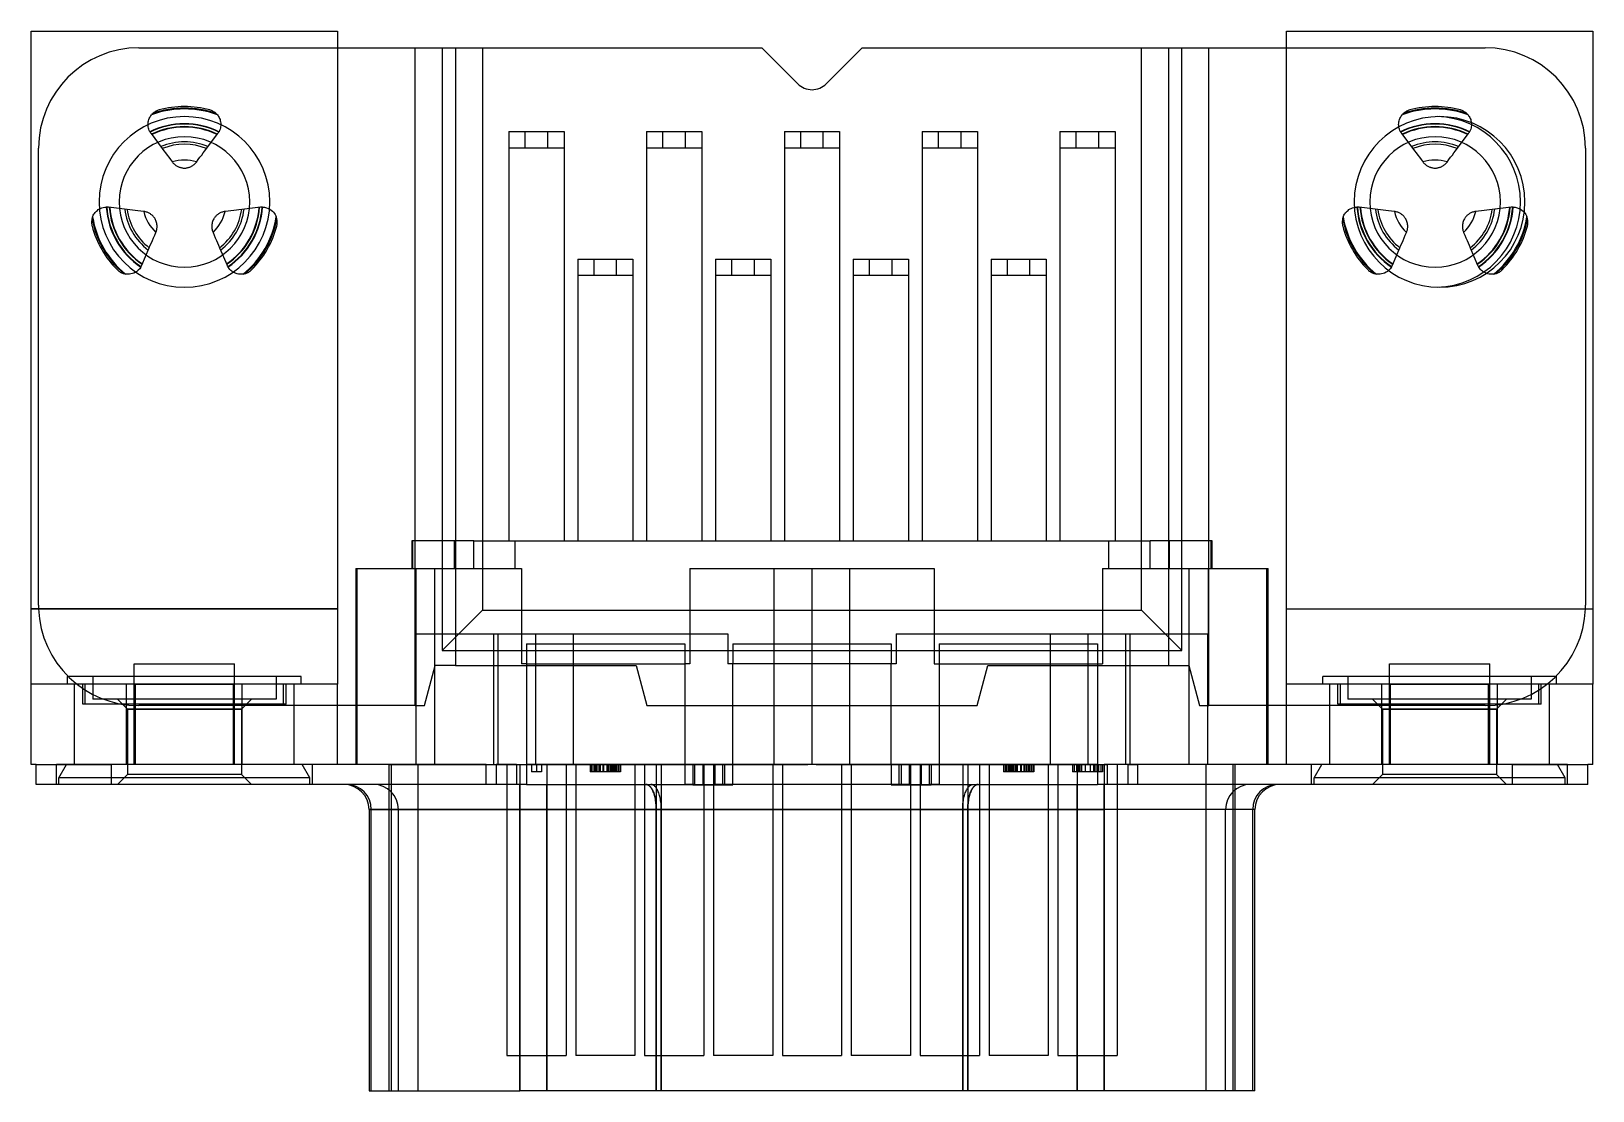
# Model space of a CAD drawing. Header units: millimetres. Extents: x -15.5 to 15.5, y 0 to 21.1.
import ezdxf

# ---------------------------------------------------------------- set-up
doc = ezdxf.new("R2010")
doc.units = ezdxf.units.MM
doc.layers.add('MAIN-1', color=7, linetype='Continuous')
doc.layers.add('MAIN-2', color=7, linetype='Continuous')

# ---------------------------------------------------------------- blocks, each defined once
blk = doc.blocks.new('D-Sub9 1-338168-1 TE')
at = {"layer": 'MAIN-1'}
for p, q in [((-3.05, -8.1), (-3.05, 3.4)), ((-3.05, 3.4), (3.05, 3.4)), ((3.05, 3.4), (3.05, -8.1)), ((21.94, -8.1), (21.94, 3.4)), ((21.94, 3.4), (28.04, 3.4)), ((28.04, 3.4), (28.04, -8.1)), ((3.05, 3.07), (4.595, 3.07)), ((4.595, 3.07), (5.395, 3.07)), ((4.595, -6.75), (4.595, 3.07)), ((5.395, 3.07), (11.495, 3.07)), ((5.395, 3.07), (5.395, -6.75)), ((12.212, 2.353), (11.495, 3.07)), ((13.495, 3.07), (12.778, 2.353)), ((13.495, 3.07), (19.595, 3.07)), ((19.595, 3.07), (20.395, 3.07)), ((19.595, 3.07), (19.595, -6.75)), ((20.395, 3.07), (21.94, 3.07)), ((20.395, -6.75), (20.395, 3.07)), ((6.459, 1.4), (6.459, -6.75)), ((6.459, 1.4), (7.559, 1.4)), ((7.559, 1.4), (7.559, -6.75)), ((9.202, 1.4), (9.202, -6.75)), ((9.202, 1.4), (10.302, 1.4)), ((10.302, 1.4), (10.302, -6.75)), ((11.945, 1.4), (11.945, -6.75)), ((11.945, 1.4), (13.045, 1.4)), ((13.045, 1.4), (13.045, -6.75)), ((14.688, 1.4), (14.688, -6.75)), ((14.688, 1.4), (15.788, 1.4)), ((15.788, 1.4), (15.788, -6.75)), ((17.431, 1.4), (17.431, -6.75)), ((17.431, 1.4), (18.531, 1.4)), ((18.531, 1.4), (18.531, -6.75)), ((7.83, -1.14), (7.83, -6.75)), ((7.83, -1.14), (8.93, -1.14)), ((8.93, -1.14), (8.93, -6.75)), ((10.573, -1.14), (10.573, -6.75)), ((10.573, -1.14), (11.673, -1.14)), ((11.673, -1.14), (11.673, -6.75)), ((13.317, -1.14), (13.317, -6.75)), ((13.317, -1.14), (14.417, -1.14)), ((14.417, -1.14), (14.417, -6.75)), ((16.06, -1.14), (16.06, -6.75)), ((16.06, -1.14), (17.16, -1.14)), ((17.16, -1.14), (17.16, -6.75)), ((4.53, -6.75), (4.53, -7.3)), ((5.76, -6.75), (4.53, -6.75)), ((5.76, -6.75), (19.23, -6.75)), ((5.76, -7.3), (5.76, -6.75)), ((19.23, -7.3), (19.23, -6.75)), ((20.46, -6.75), (19.23, -6.75)), ((20.46, -7.3), (20.46, -6.75)), ((3.415, -7.3), (3.415, -11.2)), ((3.415, -7.3), (4.985, -7.3)), ((4.985, -7.3), (6.71, -7.3)), ((4.985, -11.2), (4.985, -7.3)), ((6.71, -7.3), (6.71, -9.2)), ((10.06, -7.3), (11.745, -7.3)), ((10.06, -7.3), (10.06, -9.2)), ((11.745, -7.3), (12.495, -7.3)), ((11.745, -11.2), (11.745, -7.3)), ((12.495, -11.2), (12.495, -7.3)), ((12.495, -7.3), (13.245, -7.3)), ((13.245, -7.3), (14.93, -7.3)), ((13.245, -11.2), (13.245, -7.3)), ((14.93, -7.3), (14.93, -9.2)), ((18.28, -7.3), (20.005, -7.3)), ((18.28, -7.3), (18.28, -9.2)), ((20.005, -7.3), (21.575, -7.3)), ((20.005, -11.2), (20.005, -7.3)), ((21.575, -11.2), (21.575, -7.3)), ((-3.05, -9.6), (-3.05, -8.1)), ((-3.05, -8.1), (3.05, -8.1)), ((3.05, -8.1), (3.05, -9.6)), ((21.94, -9.6), (21.94, -8.1)), ((21.94, -8.1), (28.04, -8.1)), ((28.04, -8.1), (28.04, -9.6)), ((6.81, -8.8), (6.81, -11.6)), ((6.81, -8.8), (9.96, -8.8)), ((9.96, -8.8), (9.96, -11.6)), ((15.03, -8.8), (15.03, -11.6)), ((15.03, -8.8), (18.18, -8.8)), ((18.18, -8.8), (18.18, -11.6)), ((-1, -9.2), (1, -9.2)), ((-1, -11.2), (-1, -9.2)), ((1, -11.2), (1, -9.2)), ((6.81, -9.2), (6.71, -9.2)), ((10.06, -9.2), (9.96, -9.2)), ((14.93, -9.2), (15.03, -9.2)), ((18.18, -9.2), (18.28, -9.2)), ((23.99, -11.2), (23.99, -9.2)), ((23.99, -9.2), (25.99, -9.2)), ((25.99, -11.2), (25.99, -9.2)), ((-3.05, -11.2), (-3.05, -9.6)), ((-2.186, -9.6), (-3.05, -9.6)), ((-2.325, -9.6), (-2.325, -9.45)), ((-1, -9.45), (-2.325, -9.45)), ((-1.15, -9.6), (-2.186, -9.6)), ((-2.186, -11.2), (-2.186, -9.6)), ((-1, -9.6), (-1.15, -9.6)), ((-1.15, -11.2), (-1.15, -9.6)), ((2.325, -9.45), (1, -9.45)), ((1.15, -9.6), (1, -9.6)), ((2.186, -9.6), (1.15, -9.6)), ((1.15, -11.2), (1.15, -9.6)), ((3.05, -9.6), (2.186, -9.6)), ((2.186, -11.2), (2.186, -9.6)), ((2.325, -9.6), (2.325, -9.45)), ((3.05, -11.2), (3.05, -9.6)), ((21.94, -11.2), (21.94, -9.6)), ((22.804, -9.6), (21.94, -9.6)), ((22.665, -9.6), (22.665, -9.45)), ((23.99, -9.45), (22.665, -9.45)), ((23.84, -9.6), (22.804, -9.6)), ((22.804, -11.2), (22.804, -9.6)), ((23.99, -9.6), (23.84, -9.6)), ((23.84, -11.2), (23.84, -9.6)), ((27.315, -9.45), (25.99, -9.45)), ((26.14, -9.6), (25.99, -9.6)), ((27.176, -9.6), (26.14, -9.6)), ((26.14, -11.2), (26.14, -9.6)), ((28.04, -9.6), (27.176, -9.6)), ((27.176, -11.2), (27.176, -9.6)), ((27.315, -9.6), (27.315, -9.45)), ((28.04, -11.2), (28.04, -9.6)), ((3.415, -10.03), (3.05, -10.03)), ((21.94, -10.03), (21.575, -10.03)), ((-2.95, -11.2), (-3.05, -11.2)), ((-2.95, -11.2), (-1.45, -11.2)), ((-2.95, -11.6), (-2.95, -11.2)), ((-1, -11.2), (-1.45, -11.2)), ((-1.45, -11.6), (-1.45, -11.2)), ((6.01, -11.2), (1, -11.2)), ((6.01, -11.2), (6.21, -11.2)), ((6.01, -11.6), (6.01, -11.2)), ((6.61, -11.2), (6.21, -11.2)), ((6.21, -11.2), (6.21, -11.6)), ((6.61, -11.2), (6.81, -11.2)), ((6.61, -11.2), (6.61, -11.6)), ((9.96, -11.2), (10.16, -11.2)), ((10.56, -11.2), (10.16, -11.2)), ((10.16, -11.6), (10.16, -11.2)), ((10.56, -11.2), (10.76, -11.2)), ((10.56, -11.2), (10.56, -11.6)), ((14.23, -11.2), (10.76, -11.2)), ((10.76, -11.6), (10.76, -11.2)), ((14.23, -11.2), (14.43, -11.2)), ((14.23, -11.6), (14.23, -11.2)), ((14.83, -11.2), (14.43, -11.2)), ((14.43, -11.2), (14.43, -11.6)), ((14.83, -11.2), (15.03, -11.2)), ((14.83, -11.2), (14.83, -11.6)), ((18.18, -11.2), (18.38, -11.2)), ((18.248, -11.2), (18.248, -11.35)), ((18.78, -11.2), (18.38, -11.2)), ((18.38, -11.6), (18.38, -11.2)), ((18.78, -11.2), (18.98, -11.2)), ((18.78, -11.2), (18.78, -11.6)), ((23.99, -11.2), (18.98, -11.2)), ((18.98, -11.6), (18.98, -11.2)), ((26.44, -11.2), (25.99, -11.2)), ((26.44, -11.2), (27.94, -11.2)), ((26.44, -11.6), (26.44, -11.2)), ((28.04, -11.2), (27.94, -11.2)), ((27.94, -11.6), (27.94, -11.2)), ((-1.45, -11.6), (-2.95, -11.6)), ((6.01, -11.6), (-1.45, -11.6)), ((6.21, -11.6), (6.01, -11.6)), ((6.61, -11.6), (6.21, -11.6)), ((6.81, -11.6), (6.61, -11.6)), ((6.675, -12.1), (6.675, -11.6)), ((6.81, -11.6), (9.96, -11.6)), ((9.188, -11.6), (9.199, -11.601)), ((9.199, -11.601), (9.211, -11.603)), ((9.211, -11.603), (9.222, -11.607)), ((9.222, -11.607), (9.234, -11.612)), ((9.234, -11.612), (9.245, -11.619)), ((9.245, -11.619), (9.256, -11.628)), ((9.256, -11.628), (9.267, -11.638)), ((9.267, -11.638), (9.278, -11.649)), ((9.278, -11.649), (9.288, -11.662)), ((9.299, -11.601), (9.288, -11.6)), ((9.288, -11.662), (9.298, -11.677)), ((9.298, -11.677), (9.308, -11.693)), ((9.311, -11.603), (9.299, -11.601)), ((9.308, -11.693), (9.318, -11.71)), ((9.322, -11.607), (9.311, -11.603)), ((9.318, -11.71), (9.327, -11.729)), ((9.334, -11.612), (9.322, -11.607)), ((9.327, -11.729), (9.335, -11.749)), ((9.345, -11.619), (9.334, -11.612)), ((9.335, -11.749), (9.344, -11.77)), ((9.344, -11.77), (9.351, -11.793)), ((9.356, -11.628), (9.345, -11.619)), ((9.351, -11.793), (9.359, -11.817)), ((9.367, -11.638), (9.356, -11.628)), ((9.378, -11.649), (9.367, -11.638)), ((9.388, -11.662), (9.378, -11.649)), ((9.398, -11.677), (9.388, -11.662)), ((9.408, -11.693), (9.398, -11.677)), ((9.418, -11.71), (9.408, -11.693)), ((9.427, -11.729), (9.418, -11.71)), ((9.435, -11.749), (9.427, -11.729)), ((9.444, -11.77), (9.435, -11.749)), ((9.451, -11.793), (9.444, -11.77)), ((9.459, -11.817), (9.451, -11.793)), ((10.16, -11.6), (9.96, -11.6)), ((9.96, -11.606), (9.96, -11.6)), ((10.76, -11.606), (9.96, -11.606)), ((10.76, -11.6), (10.56, -11.6)), ((14.23, -11.6), (10.76, -11.6)), ((10.76, -11.6), (10.76, -11.606)), ((14.43, -11.6), (14.23, -11.6)), ((14.23, -11.606), (14.23, -11.6)), ((15.03, -11.606), (14.23, -11.606)), ((15.03, -11.6), (14.83, -11.6)), ((15.03, -11.6), (18.18, -11.6)), ((15.03, -11.6), (15.03, -11.606)), ((15.531, -11.817), (15.539, -11.793)), ((15.539, -11.793), (15.546, -11.77)), ((15.546, -11.77), (15.555, -11.749)), ((15.555, -11.749), (15.563, -11.729)), ((15.563, -11.729), (15.572, -11.71)), ((15.572, -11.71), (15.582, -11.693)), ((15.582, -11.693), (15.592, -11.677)), ((15.592, -11.677), (15.602, -11.662)), ((15.602, -11.662), (15.612, -11.649)), ((15.612, -11.649), (15.623, -11.638)), ((15.623, -11.638), (15.634, -11.628)), ((15.631, -11.817), (15.639, -11.793)), ((15.634, -11.628), (15.645, -11.619)), ((15.639, -11.793), (15.646, -11.77)), ((15.645, -11.619), (15.656, -11.612)), ((15.646, -11.77), (15.655, -11.749)), ((15.655, -11.749), (15.663, -11.729)), ((15.656, -11.612), (15.668, -11.607)), ((15.663, -11.729), (15.672, -11.71)), ((15.668, -11.607), (15.679, -11.603)), ((15.672, -11.71), (15.682, -11.693)), ((15.679, -11.603), (15.691, -11.601)), ((15.682, -11.693), (15.692, -11.677)), ((15.691, -11.601), (15.702, -11.6)), ((15.692, -11.677), (15.702, -11.662)), ((15.702, -11.662), (15.712, -11.649)), ((15.712, -11.649), (15.723, -11.638)), ((15.723, -11.638), (15.734, -11.628)), ((15.734, -11.628), (15.745, -11.619)), ((15.745, -11.619), (15.756, -11.612)), ((15.756, -11.612), (15.768, -11.607)), ((15.768, -11.607), (15.779, -11.603)), ((15.779, -11.603), (15.791, -11.601)), ((15.791, -11.601), (15.802, -11.6)), ((18.38, -11.6), (18.18, -11.6)), ((18.315, -12.1), (18.315, -11.6)), ((18.78, -11.6), (18.38, -11.6)), ((18.98, -11.6), (18.78, -11.6)), ((26.44, -11.6), (18.98, -11.6)), ((27.94, -11.6), (26.44, -11.6)), ((3.675, -12.1), (3.675, -17.7)), ((3.675, -12.1), (6.675, -12.1)), ((6.675, -17.7), (6.675, -12.1)), ((6.675, -12.1), (9.395, -12.1)), ((9.359, -11.817), (9.365, -11.841)), ((9.365, -11.841), (9.371, -11.867)), ((9.371, -11.867), (9.377, -11.894)), ((9.377, -11.894), (9.381, -11.922)), ((9.381, -11.922), (9.385, -11.95)), ((9.385, -11.95), (9.389, -11.979)), ((9.389, -11.979), (9.392, -12.009)), ((9.392, -12.009), (9.393, -12.039)), ((9.393, -12.039), (9.395, -12.069)), ((9.395, -12.069), (9.395, -12.1)), ((9.395, -17.7), (9.395, -12.1)), ((9.395, -12.1), (9.495, -12.1)), ((9.465, -11.841), (9.459, -11.817)), ((9.471, -11.867), (9.465, -11.841)), ((9.477, -11.894), (9.471, -11.867)), ((9.481, -11.922), (9.477, -11.894)), ((9.485, -11.95), (9.481, -11.922)), ((9.489, -11.979), (9.485, -11.95)), ((9.492, -12.009), (9.489, -11.979)), ((9.493, -12.039), (9.492, -12.009)), ((9.495, -12.069), (9.493, -12.039)), ((9.495, -12.1), (9.495, -12.069)), ((9.495, -12.1), (15.495, -12.1)), ((9.495, -17.7), (9.495, -12.1)), ((15.495, -12.069), (15.497, -12.039)), ((15.495, -12.1), (15.495, -12.069)), ((15.495, -12.1), (15.595, -12.1)), ((15.495, -17.7), (15.495, -12.1)), ((15.497, -12.039), (15.498, -12.009)), ((15.498, -12.009), (15.501, -11.979)), ((15.501, -11.979), (15.505, -11.95)), ((15.505, -11.95), (15.509, -11.922)), ((15.509, -11.922), (15.513, -11.894)), ((15.513, -11.894), (15.519, -11.867)), ((15.519, -11.867), (15.525, -11.841)), ((15.525, -11.841), (15.531, -11.817)), ((15.595, -12.069), (15.597, -12.039)), ((15.595, -12.1), (15.595, -12.069)), ((15.595, -12.1), (18.315, -12.1)), ((15.595, -17.7), (15.595, -12.1)), ((15.597, -12.039), (15.598, -12.009)), ((15.598, -12.009), (15.601, -11.979)), ((15.601, -11.979), (15.605, -11.95)), ((15.605, -11.95), (15.609, -11.922)), ((15.609, -11.922), (15.613, -11.894)), ((15.613, -11.894), (15.619, -11.867)), ((15.619, -11.867), (15.625, -11.841)), ((15.625, -11.841), (15.631, -11.817)), ((21.315, -12.1), (18.315, -12.1)), ((18.315, -17.7), (18.315, -12.1)), ((21.315, -17.7), (21.315, -12.1)), ((3.675, -17.7), (6.675, -17.7)), ((9.395, -17.7), (6.675, -17.7)), ((9.495, -17.7), (9.395, -17.7)), ((15.495, -17.7), (9.495, -17.7)), ((15.595, -17.7), (15.495, -17.7)), ((18.315, -17.7), (15.595, -17.7)), ((21.315, -17.7), (18.315, -17.7))]:
    blk.add_line(p, q, dxfattribs=at)
for centre, radius, start, end in [((12.495, 2.636), 0.4, 225, 315), ((0, 0), 1.7, 0, 180), ((24.99, 0), 1.7, 0, 180), ((24.9, 0), 1.7, 0, 88.4832), ((0, 0), 1.3, 0, 180), ((24.9, 0), 1.3, 0, 180), ((0, 0), 1.7, 180, 0), ((0, 0), 1.3, 180, 0), ((24.99, 0), 1.7, 180, 0), ((24.9, 0), 1.3, 180, 0), ((24.9, 0), 1.7, 271.5168, 0), ((3.175, -12.1), 0.5, 0, 90), ((21.815, -12.1), 0.5, 90, 180)]:
    blk.add_arc(centre, radius, start, end, dxfattribs=at)
at = {"layer": 'MAIN-2'}
for p, q in [((-3.05, 3.4), (-3.05, 3.4)), ((3.05, 3.4), (3.05, 3.4)), ((21.94, 3.4), (21.94, 3.4)), ((28.04, 3.4), (28.04, 3.4)), ((-0.905, 3.07), (-0.905, 3.07)), ((-0.905, 3.07), (3.05, 3.07)), ((5.133, 3.07), (5.133, -8.93)), ((5.933, 3.07), (5.933, -8.13)), ((11.495, 3.07), (11.495, 3.07)), ((13.495, 3.07), (13.495, 3.07)), ((19.057, -8.13), (19.057, 3.07)), ((19.857, -8.93), (19.857, 3.07)), ((21.94, 3.07), (25.895, 3.07)), ((25.895, 3.07), (25.895, 3.07)), ((12.212, 2.353), (12.212, 2.353)), ((12.778, 2.353), (12.778, 2.353)), ((-0.725, 1.543), (-0.724, 1.569)), ((-0.724, 1.569), (-0.721, 1.594)), ((-0.721, 1.594), (-0.715, 1.618)), ((-0.715, 1.618), (-0.709, 1.641)), ((-0.709, 1.641), (-0.7, 1.661)), ((-0.7, 1.661), (-0.691, 1.681)), ((-0.691, 1.681), (-0.68, 1.7)), ((-0.68, 1.7), (-0.669, 1.718)), ((-0.669, 1.718), (-0.657, 1.733)), ((-0.646, 1.745), (-0.657, 1.733)), ((-0.635, 1.757), (-0.646, 1.745)), ((-0.623, 1.768), (-0.635, 1.757)), ((-0.61, 1.779), (-0.623, 1.768)), ((-0.596, 1.789), (-0.61, 1.779)), ((-0.582, 1.798), (-0.596, 1.789)), ((-0.568, 1.806), (-0.582, 1.798)), ((-0.552, 1.814), (-0.568, 1.806)), ((-0.537, 1.821), (-0.552, 1.814)), ((-0.521, 1.827), (-0.537, 1.821)), ((-0.505, 1.832), (-0.521, 1.827)), ((0.521, 1.827), (0.505, 1.832)), ((0.537, 1.821), (0.521, 1.827)), ((0.552, 1.814), (0.537, 1.821)), ((0.568, 1.806), (0.552, 1.814)), ((0.582, 1.798), (0.568, 1.806)), ((0.596, 1.789), (0.582, 1.798)), ((0.61, 1.779), (0.596, 1.789)), ((0.623, 1.768), (0.61, 1.779)), ((0.635, 1.757), (0.623, 1.768)), ((0.646, 1.745), (0.635, 1.757)), ((0.657, 1.733), (0.646, 1.745)), ((0.657, 1.733), (0.669, 1.717)), ((0.669, 1.717), (0.681, 1.699)), ((0.681, 1.699), (0.692, 1.68)), ((0.692, 1.68), (0.701, 1.661)), ((0.701, 1.661), (0.709, 1.64)), ((0.709, 1.64), (0.715, 1.618)), ((0.715, 1.618), (0.721, 1.594)), ((0.721, 1.594), (0.724, 1.57)), ((0.724, 1.57), (0.725, 1.543)), ((24.175, 1.543), (24.176, 1.569)), ((24.176, 1.569), (24.179, 1.594)), ((24.179, 1.594), (24.185, 1.618)), ((24.185, 1.618), (24.191, 1.641)), ((24.191, 1.641), (24.2, 1.661)), ((24.2, 1.661), (24.209, 1.681)), ((24.209, 1.681), (24.22, 1.7)), ((24.22, 1.7), (24.231, 1.718)), ((24.231, 1.718), (24.243, 1.733)), ((24.254, 1.745), (24.243, 1.733)), ((24.265, 1.757), (24.254, 1.745)), ((24.277, 1.768), (24.265, 1.757)), ((24.29, 1.779), (24.277, 1.768)), ((24.304, 1.789), (24.29, 1.779)), ((24.318, 1.798), (24.304, 1.789)), ((24.332, 1.806), (24.318, 1.798)), ((24.348, 1.814), (24.332, 1.806)), ((24.363, 1.821), (24.348, 1.814)), ((24.379, 1.827), (24.363, 1.821)), ((24.395, 1.832), (24.379, 1.827)), ((24.945, 1.699), (24.945, 1.699)), ((25.421, 1.827), (25.405, 1.832)), ((25.437, 1.821), (25.421, 1.827)), ((25.452, 1.814), (25.437, 1.821)), ((25.468, 1.806), (25.452, 1.814)), ((25.482, 1.798), (25.468, 1.806)), ((25.496, 1.789), (25.482, 1.798)), ((25.51, 1.779), (25.496, 1.789)), ((25.523, 1.768), (25.51, 1.779)), ((25.535, 1.757), (25.523, 1.768)), ((25.546, 1.745), (25.535, 1.757)), ((25.557, 1.733), (25.546, 1.745)), ((25.557, 1.733), (25.569, 1.717)), ((25.569, 1.717), (25.581, 1.699)), ((25.581, 1.699), (25.592, 1.68)), ((25.592, 1.68), (25.601, 1.661)), ((25.601, 1.661), (25.609, 1.64)), ((25.609, 1.64), (25.615, 1.618)), ((25.615, 1.618), (25.621, 1.594)), ((25.621, 1.594), (25.624, 1.57)), ((25.624, 1.57), (25.625, 1.543)), ((-0.724, 1.52), (-0.725, 1.543)), ((-0.721, 1.496), (-0.724, 1.52)), ((-0.717, 1.472), (-0.721, 1.496)), ((-0.709, 1.447), (-0.717, 1.472)), ((-0.7, 1.423), (-0.709, 1.447)), ((-0.689, 1.399), (-0.7, 1.423)), ((-0.689, 1.399), (-0.688, 1.398)), ((-0.688, 1.398), (-0.687, 1.396)), ((-0.687, 1.396), (-0.686, 1.395)), ((-0.686, 1.395), (-0.686, 1.394)), ((-0.686, 1.394), (-0.685, 1.393)), ((-0.685, 1.393), (-0.685, 1.393)), ((-0.685, 1.393), (-0.685, 1.392)), ((-0.685, 1.392), (-0.684, 1.392)), ((-0.684, 1.392), (-0.684, 1.391)), ((-0.684, 1.391), (-0.684, 1.391)), ((-0.684, 1.391), (-0.684, 1.391)), ((-0.684, 1.391), (-0.684, 1.391)), ((-0.665, 1.363), (-0.44, 1.062)), ((-0.665, 1.363), (-0.665, 1.363)), ((0.44, 1.062), (0.665, 1.363)), ((0.665, 1.363), (0.665, 1.363)), ((0.684, 1.391), (0.684, 1.392)), ((0.684, 1.392), (0.685, 1.392)), ((0.684, 1.391), (0.684, 1.391)), ((0.684, 1.391), (0.684, 1.391)), ((0.684, 1.391), (0.684, 1.391)), ((0.685, 1.393), (0.686, 1.394)), ((0.685, 1.392), (0.685, 1.393)), ((0.685, 1.393), (0.685, 1.393)), ((0.686, 1.395), (0.687, 1.396)), ((0.686, 1.394), (0.686, 1.395)), ((0.687, 1.396), (0.688, 1.398)), ((0.688, 1.398), (0.689, 1.399)), ((0.7, 1.423), (0.689, 1.399)), ((0.71, 1.448), (0.7, 1.423)), ((0.717, 1.473), (0.71, 1.448)), ((0.721, 1.497), (0.717, 1.473)), ((0.724, 1.52), (0.721, 1.497)), ((0.725, 1.543), (0.724, 1.52)), ((6.459, 1.4), (6.459, 1.4)), ((6.784, 1.08), (6.784, 1.4)), ((6.784, 1.4), (6.784, 1.4)), ((7.234, 1.08), (7.234, 1.4)), ((7.234, 1.4), (7.234, 1.4)), ((7.559, 1.4), (7.559, 1.4)), ((9.202, 1.4), (9.202, 1.4)), ((9.527, 1.08), (9.527, 1.4)), ((9.527, 1.4), (9.527, 1.4)), ((9.977, 1.08), (9.977, 1.4)), ((9.977, 1.4), (9.977, 1.4)), ((10.302, 1.4), (10.302, 1.4)), ((11.945, 1.4), (11.945, 1.4)), ((12.27, 1.08), (12.27, 1.4)), ((12.27, 1.4), (12.27, 1.4)), ((12.72, 1.08), (12.72, 1.4)), ((12.72, 1.4), (12.72, 1.4)), ((13.045, 1.4), (13.045, 1.4)), ((14.688, 1.4), (14.688, 1.4)), ((15.013, 1.08), (15.013, 1.4)), ((15.013, 1.4), (15.013, 1.4)), ((15.463, 1.08), (15.463, 1.4)), ((15.463, 1.4), (15.463, 1.4)), ((15.788, 1.4), (15.788, 1.4)), ((17.431, 1.4), (17.431, 1.4)), ((17.756, 1.08), (17.756, 1.4)), ((17.756, 1.4), (17.756, 1.4)), ((18.206, 1.08), (18.206, 1.4)), ((18.206, 1.4), (18.206, 1.4)), ((18.531, 1.4), (18.531, 1.4)), ((24.176, 1.52), (24.175, 1.543)), ((24.179, 1.496), (24.176, 1.52)), ((24.183, 1.472), (24.179, 1.496)), ((24.191, 1.447), (24.183, 1.472)), ((24.2, 1.423), (24.191, 1.447)), ((24.211, 1.399), (24.2, 1.423)), ((24.211, 1.399), (24.212, 1.398)), ((24.212, 1.398), (24.213, 1.396)), ((24.213, 1.396), (24.214, 1.395)), ((24.214, 1.395), (24.214, 1.394)), ((24.214, 1.394), (24.215, 1.393)), ((24.215, 1.393), (24.215, 1.393)), ((24.215, 1.393), (24.215, 1.392)), ((24.215, 1.392), (24.216, 1.392)), ((24.216, 1.392), (24.216, 1.391)), ((24.216, 1.391), (24.216, 1.391)), ((24.216, 1.391), (24.216, 1.391)), ((24.216, 1.391), (24.216, 1.391)), ((24.235, 1.363), (24.46, 1.062)), ((24.235, 1.363), (24.235, 1.363)), ((25.34, 1.062), (25.565, 1.363)), ((25.565, 1.363), (25.565, 1.363)), ((25.584, 1.391), (25.584, 1.392)), ((25.584, 1.392), (25.585, 1.392)), ((25.584, 1.391), (25.584, 1.391)), ((25.584, 1.391), (25.584, 1.391)), ((25.584, 1.391), (25.584, 1.391)), ((25.585, 1.393), (25.586, 1.394)), ((25.585, 1.392), (25.585, 1.393)), ((25.585, 1.393), (25.585, 1.393)), ((25.586, 1.395), (25.587, 1.396)), ((25.586, 1.394), (25.586, 1.395)), ((25.587, 1.396), (25.588, 1.398)), ((25.588, 1.398), (25.589, 1.399)), ((25.6, 1.423), (25.589, 1.399)), ((25.61, 1.448), (25.6, 1.423)), ((25.617, 1.473), (25.61, 1.448)), ((25.621, 1.497), (25.617, 1.473)), ((25.624, 1.52), (25.621, 1.497)), ((25.625, 1.543), (25.624, 1.52)), ((-2.905, 1.07), (-2.905, 1.07)), ((-2.905, -8.03), (-2.905, 1.07)), ((-0.44, 1.062), (-0.44, 1.062)), ((-0.44, 1.062), (-0.408, 1.019)), ((-0.408, 1.019), (-0.376, 0.977)), ((-0.376, 0.977), (-0.344, 0.934)), ((-0.344, 0.934), (-0.31, 0.889)), ((0.31, 0.889), (0.344, 0.934)), ((0.344, 0.934), (0.376, 0.977)), ((0.376, 0.977), (0.408, 1.019)), ((0.408, 1.019), (0.44, 1.062)), ((0.44, 1.062), (0.44, 1.062)), ((6.459, 1.08), (6.459, 1.08)), ((6.459, 1.08), (7.559, 1.08)), ((6.784, 1.08), (6.784, 1.08)), ((7.234, 1.08), (7.234, 1.08)), ((7.559, 1.08), (7.559, 1.08)), ((9.202, 1.08), (9.202, 1.08)), ((9.202, 1.08), (10.302, 1.08)), ((9.527, 1.08), (9.527, 1.08)), ((9.977, 1.08), (9.977, 1.08)), ((10.302, 1.08), (10.302, 1.08)), ((11.945, 1.08), (11.945, 1.08)), ((11.945, 1.08), (13.045, 1.08)), ((12.27, 1.08), (12.27, 1.08)), ((12.72, 1.08), (12.72, 1.08)), ((13.045, 1.08), (13.045, 1.08)), ((14.688, 1.08), (14.688, 1.08)), ((14.688, 1.08), (15.788, 1.08)), ((15.013, 1.08), (15.013, 1.08)), ((15.463, 1.08), (15.463, 1.08)), ((15.788, 1.08), (15.788, 1.08)), ((17.431, 1.08), (17.431, 1.08)), ((17.431, 1.08), (18.531, 1.08)), ((17.756, 1.08), (17.756, 1.08)), ((18.206, 1.08), (18.206, 1.08)), ((18.531, 1.08), (18.531, 1.08)), ((24.46, 1.062), (24.46, 1.062)), ((24.46, 1.062), (24.492, 1.019)), ((24.492, 1.019), (24.524, 0.977)), ((24.524, 0.977), (24.556, 0.934)), ((24.556, 0.934), (24.59, 0.889)), ((25.21, 0.889), (25.244, 0.934)), ((25.244, 0.934), (25.276, 0.977)), ((25.276, 0.977), (25.308, 1.019)), ((25.308, 1.019), (25.34, 1.062)), ((25.34, 1.062), (25.34, 1.062)), ((27.895, 1.07), (27.895, -8.03)), ((27.895, 1.07), (27.895, 1.07)), ((-0.31, 0.889), (-0.276, 0.843)), ((-0.276, 0.843), (-0.24, 0.795)), ((-0.24, 0.795), (-0.24, 0.795)), ((-0.24, 0.795), (-0.229, 0.781)), ((-0.229, 0.781), (-0.217, 0.768)), ((-0.217, 0.768), (-0.205, 0.756)), ((-0.205, 0.756), (-0.193, 0.745)), ((-0.193, 0.745), (-0.181, 0.736)), ((-0.181, 0.736), (-0.169, 0.727)), ((-0.169, 0.727), (-0.156, 0.719)), ((-0.156, 0.719), (-0.144, 0.712)), ((-0.144, 0.712), (-0.132, 0.705)), ((-0.132, 0.705), (-0.119, 0.7)), ((-0.119, 0.7), (-0.106, 0.695)), ((-0.106, 0.695), (-0.094, 0.69)), ((-0.094, 0.69), (-0.081, 0.686)), ((-0.081, 0.686), (-0.067, 0.683)), ((-0.067, 0.683), (-0.054, 0.68)), ((-0.054, 0.68), (-0.041, 0.678)), ((-0.041, 0.678), (-0.027, 0.676)), ((-0.027, 0.676), (-0.014, 0.675)), ((-0.014, 0.675), (0, 0.675)), ((0, 0.675), (0.014, 0.675)), ((0.014, 0.675), (0.027, 0.676)), ((0.027, 0.676), (0.041, 0.678)), ((0.041, 0.678), (0.054, 0.68)), ((0.054, 0.68), (0.067, 0.683)), ((0.067, 0.683), (0.081, 0.686)), ((0.081, 0.686), (0.094, 0.69)), ((0.094, 0.69), (0.106, 0.695)), ((0.106, 0.695), (0.119, 0.7)), ((0.119, 0.7), (0.132, 0.705)), ((0.132, 0.705), (0.144, 0.712)), ((0.144, 0.712), (0.156, 0.719)), ((0.156, 0.719), (0.169, 0.727)), ((0.169, 0.727), (0.181, 0.736)), ((0.181, 0.736), (0.193, 0.745)), ((0.193, 0.745), (0.205, 0.756)), ((0.205, 0.756), (0.217, 0.768)), ((0.217, 0.768), (0.229, 0.781)), ((0.229, 0.781), (0.24, 0.795)), ((0.24, 0.795), (0.276, 0.843)), ((0.24, 0.795), (0.24, 0.795)), ((0.276, 0.843), (0.31, 0.889)), ((24.59, 0.889), (24.624, 0.843)), ((24.624, 0.843), (24.66, 0.795)), ((24.66, 0.795), (24.66, 0.795)), ((24.66, 0.795), (24.671, 0.781)), ((24.671, 0.781), (24.683, 0.768)), ((24.683, 0.768), (24.695, 0.756)), ((24.695, 0.756), (24.707, 0.745)), ((24.707, 0.745), (24.719, 0.736)), ((24.719, 0.736), (24.731, 0.727)), ((24.731, 0.727), (24.744, 0.719)), ((24.744, 0.719), (24.756, 0.712)), ((24.756, 0.712), (24.768, 0.705)), ((24.768, 0.705), (24.781, 0.7)), ((24.781, 0.7), (24.794, 0.695)), ((24.794, 0.695), (24.806, 0.69)), ((24.806, 0.69), (24.819, 0.686)), ((24.819, 0.686), (24.833, 0.683)), ((24.833, 0.683), (24.846, 0.68)), ((24.846, 0.68), (24.859, 0.678)), ((24.859, 0.678), (24.873, 0.676)), ((24.873, 0.676), (24.886, 0.675)), ((24.886, 0.675), (24.9, 0.675)), ((24.9, 0.675), (24.914, 0.675)), ((24.914, 0.675), (24.927, 0.676)), ((24.927, 0.676), (24.941, 0.678)), ((24.941, 0.678), (24.954, 0.68)), ((24.954, 0.68), (24.967, 0.683)), ((24.967, 0.683), (24.981, 0.686)), ((24.981, 0.686), (24.994, 0.69)), ((24.994, 0.69), (25.006, 0.695)), ((25.006, 0.695), (25.019, 0.7)), ((25.019, 0.7), (25.032, 0.705)), ((25.032, 0.705), (25.044, 0.712)), ((25.044, 0.712), (25.056, 0.719)), ((25.056, 0.719), (25.069, 0.727)), ((25.069, 0.727), (25.081, 0.736)), ((25.081, 0.736), (25.093, 0.745)), ((25.093, 0.745), (25.105, 0.756)), ((25.105, 0.756), (25.117, 0.768)), ((25.117, 0.768), (25.129, 0.781)), ((25.129, 0.781), (25.14, 0.795)), ((25.14, 0.795), (25.176, 0.843)), ((25.14, 0.795), (25.14, 0.795)), ((25.176, 0.843), (25.21, 0.889)), ((-1.7, 0), (-1.7, 0)), ((-1.3, 0), (-1.3, 0)), ((1.3, 0), (1.3, 0)), ((1.7, 0), (1.7, 0)), ((23.29, 0), (23.29, 0)), ((23.6, 0), (23.6, 0)), ((26.2, 0), (26.2, 0)), ((26.69, 0), (26.69, 0)), ((-1.829, -0.297), (-1.835, -0.314)), ((-1.829, -0.297), (-1.822, -0.281)), ((-1.822, -0.281), (-1.814, -0.263)), ((-1.814, -0.263), (-1.803, -0.245)), ((-1.803, -0.245), (-1.792, -0.229)), ((-1.792, -0.229), (-1.78, -0.213)), ((-1.78, -0.213), (-1.766, -0.197)), ((-1.766, -0.197), (-1.75, -0.181)), ((-1.75, -0.181), (-1.733, -0.167)), ((-1.733, -0.167), (-1.714, -0.153)), ((-1.714, -0.153), (-1.692, -0.14)), ((-1.692, -0.14), (-1.669, -0.128)), ((-1.669, -0.128), (-1.643, -0.119)), ((-1.643, -0.119), (-1.616, -0.111)), ((-1.616, -0.111), (-1.586, -0.106)), ((-1.586, -0.106), (-1.556, -0.103)), ((-1.554, -0.103), (-1.556, -0.103)), ((-1.553, -0.103), (-1.554, -0.103)), ((-1.552, -0.103), (-1.553, -0.103)), ((-1.55, -0.103), (-1.552, -0.103)), ((-1.549, -0.103), (-1.55, -0.103)), ((-1.548, -0.103), (-1.549, -0.103)), ((-1.549, -0.103), (-1.549, -0.103)), ((-1.547, -0.103), (-1.548, -0.103)), ((-1.547, -0.103), (-1.547, -0.103)), ((-1.547, -0.103), (-1.547, -0.103)), ((-1.547, -0.103), (-1.547, -0.103)), ((-1.547, -0.103), (-1.547, -0.103)), ((-1.513, -0.105), (-1.513, -0.105)), ((-1.14, -0.15), (-1.513, -0.105)), ((-1.14, -0.15), (-1.14, -0.15)), ((-1.086, -0.156), (-1.14, -0.15)), ((-1.034, -0.163), (-1.086, -0.156)), ((-0.981, -0.169), (-1.034, -0.163)), ((-0.925, -0.176), (-0.981, -0.169)), ((-0.867, -0.183), (-0.925, -0.176)), ((-0.809, -0.19), (-0.867, -0.183)), ((-0.791, -0.192), (-0.809, -0.19)), ((-0.809, -0.19), (-0.809, -0.19)), ((-0.774, -0.196), (-0.791, -0.192)), ((-0.757, -0.2), (-0.774, -0.196)), ((-0.742, -0.205), (-0.757, -0.2)), ((-0.728, -0.211), (-0.742, -0.205)), ((-0.714, -0.217), (-0.728, -0.211)), ((-0.701, -0.224), (-0.714, -0.217)), ((-0.689, -0.231), (-0.701, -0.224)), ((-0.677, -0.239), (-0.689, -0.231)), ((-0.666, -0.247), (-0.677, -0.239)), ((-0.655, -0.255), (-0.666, -0.247)), ((-0.644, -0.264), (-0.655, -0.255)), ((-0.634, -0.273), (-0.644, -0.264)), ((-0.625, -0.283), (-0.634, -0.273)), ((-0.616, -0.293), (-0.625, -0.283)), ((-0.607, -0.304), (-0.616, -0.293)), ((-0.599, -0.315), (-0.607, -0.304)), ((0.607, -0.304), (0.599, -0.315)), ((0.616, -0.293), (0.607, -0.304)), ((0.625, -0.283), (0.616, -0.293)), ((0.634, -0.273), (0.625, -0.283)), ((0.644, -0.264), (0.634, -0.273)), ((0.655, -0.255), (0.644, -0.264)), ((0.666, -0.247), (0.655, -0.255)), ((0.677, -0.239), (0.666, -0.247)), ((0.689, -0.231), (0.677, -0.239)), ((0.701, -0.224), (0.689, -0.231)), ((0.714, -0.217), (0.701, -0.224)), ((0.728, -0.211), (0.714, -0.217)), ((0.742, -0.205), (0.728, -0.211)), ((0.757, -0.2), (0.742, -0.205)), ((0.774, -0.196), (0.757, -0.2)), ((0.791, -0.192), (0.774, -0.196)), ((0.809, -0.19), (0.791, -0.192)), ((0.868, -0.183), (0.809, -0.19)), ((0.809, -0.19), (0.809, -0.19)), ((0.925, -0.176), (0.868, -0.183)), ((0.981, -0.169), (0.925, -0.176)), ((1.034, -0.163), (0.981, -0.169)), ((1.086, -0.156), (1.034, -0.163)), ((1.14, -0.15), (1.086, -0.156)), ((1.513, -0.105), (1.14, -0.15)), ((1.14, -0.15), (1.14, -0.15)), ((1.513, -0.105), (1.513, -0.105)), ((1.547, -0.103), (1.547, -0.103)), ((1.548, -0.103), (1.547, -0.103)), ((1.547, -0.103), (1.547, -0.103)), ((1.547, -0.103), (1.547, -0.103)), ((1.547, -0.103), (1.547, -0.103)), ((1.549, -0.103), (1.548, -0.103)), ((1.55, -0.103), (1.549, -0.103)), ((1.549, -0.103), (1.549, -0.103)), ((1.552, -0.103), (1.55, -0.103)), ((1.553, -0.103), (1.552, -0.103)), ((1.554, -0.103), (1.553, -0.103)), ((1.556, -0.103), (1.554, -0.103)), ((1.556, -0.103), (1.596, -0.107)), ((1.596, -0.107), (1.635, -0.116)), ((1.635, -0.116), (1.67, -0.129)), ((1.67, -0.129), (1.701, -0.145)), ((1.701, -0.145), (1.729, -0.164)), ((1.729, -0.164), (1.753, -0.183)), ((1.753, -0.183), (1.774, -0.205)), ((1.774, -0.205), (1.792, -0.227)), ((1.792, -0.227), (1.807, -0.251)), ((1.807, -0.251), (1.82, -0.275)), ((1.82, -0.275), (1.829, -0.297)), ((1.835, -0.314), (1.829, -0.297)), ((23.071, -0.297), (23.065, -0.314)), ((23.071, -0.297), (23.078, -0.281)), ((23.078, -0.281), (23.086, -0.263)), ((23.086, -0.263), (23.097, -0.245)), ((23.097, -0.245), (23.108, -0.229)), ((23.108, -0.229), (23.12, -0.213)), ((23.12, -0.213), (23.134, -0.197)), ((23.134, -0.197), (23.15, -0.181)), ((23.15, -0.181), (23.167, -0.167)), ((23.167, -0.167), (23.186, -0.153)), ((23.186, -0.153), (23.208, -0.14)), ((23.208, -0.14), (23.231, -0.128)), ((23.231, -0.128), (23.257, -0.119)), ((23.257, -0.119), (23.284, -0.111)), ((23.284, -0.111), (23.314, -0.106)), ((23.314, -0.106), (23.344, -0.103)), ((23.346, -0.103), (23.344, -0.103)), ((23.347, -0.103), (23.346, -0.103)), ((23.348, -0.103), (23.347, -0.103)), ((23.35, -0.103), (23.348, -0.103)), ((23.351, -0.103), (23.35, -0.103)), ((23.352, -0.103), (23.351, -0.103)), ((23.351, -0.103), (23.351, -0.103)), ((23.353, -0.103), (23.352, -0.103)), ((23.353, -0.103), (23.353, -0.103)), ((23.353, -0.103), (23.353, -0.103)), ((23.353, -0.103), (23.353, -0.103)), ((23.353, -0.103), (23.353, -0.103)), ((23.387, -0.105), (23.387, -0.105)), ((23.76, -0.15), (23.387, -0.105)), ((23.76, -0.15), (23.76, -0.15)), ((23.814, -0.156), (23.76, -0.15)), ((23.866, -0.163), (23.814, -0.156)), ((23.919, -0.169), (23.866, -0.163)), ((23.975, -0.176), (23.919, -0.169)), ((24.033, -0.183), (23.975, -0.176)), ((24.091, -0.19), (24.033, -0.183)), ((24.109, -0.192), (24.091, -0.19)), ((24.091, -0.19), (24.091, -0.19)), ((24.126, -0.196), (24.109, -0.192)), ((24.143, -0.2), (24.126, -0.196)), ((24.158, -0.205), (24.143, -0.2)), ((24.172, -0.211), (24.158, -0.205)), ((24.186, -0.217), (24.172, -0.211)), ((24.199, -0.224), (24.186, -0.217)), ((24.211, -0.231), (24.199, -0.224)), ((24.223, -0.239), (24.211, -0.231)), ((24.234, -0.247), (24.223, -0.239)), ((24.245, -0.255), (24.234, -0.247)), ((24.256, -0.264), (24.245, -0.255)), ((24.266, -0.273), (24.256, -0.264)), ((24.275, -0.283), (24.266, -0.273)), ((24.284, -0.293), (24.275, -0.283)), ((24.293, -0.304), (24.284, -0.293)), ((24.301, -0.315), (24.293, -0.304)), ((25.507, -0.304), (25.499, -0.315)), ((25.516, -0.293), (25.507, -0.304)), ((25.525, -0.283), (25.516, -0.293)), ((25.534, -0.273), (25.525, -0.283)), ((25.544, -0.264), (25.534, -0.273)), ((25.555, -0.255), (25.544, -0.264)), ((25.566, -0.247), (25.555, -0.255)), ((25.577, -0.239), (25.566, -0.247)), ((25.589, -0.231), (25.577, -0.239)), ((25.601, -0.224), (25.589, -0.231)), ((25.614, -0.217), (25.601, -0.224)), ((25.628, -0.211), (25.614, -0.217)), ((25.642, -0.205), (25.628, -0.211)), ((25.657, -0.2), (25.642, -0.205)), ((25.674, -0.196), (25.657, -0.2)), ((25.691, -0.192), (25.674, -0.196)), ((25.709, -0.19), (25.691, -0.192)), ((25.768, -0.183), (25.709, -0.19)), ((25.709, -0.19), (25.709, -0.19)), ((25.825, -0.176), (25.768, -0.183)), ((25.881, -0.169), (25.825, -0.176)), ((25.934, -0.163), (25.881, -0.169)), ((25.986, -0.156), (25.934, -0.163)), ((26.04, -0.15), (25.986, -0.156)), ((26.413, -0.105), (26.04, -0.15)), ((26.04, -0.15), (26.04, -0.15)), ((26.413, -0.105), (26.413, -0.105)), ((26.447, -0.103), (26.447, -0.103)), ((26.448, -0.103), (26.447, -0.103)), ((26.447, -0.103), (26.447, -0.103)), ((26.447, -0.103), (26.447, -0.103)), ((26.447, -0.103), (26.447, -0.103)), ((26.449, -0.103), (26.448, -0.103)), ((26.45, -0.103), (26.449, -0.103)), ((26.449, -0.103), (26.449, -0.103)), ((26.452, -0.103), (26.45, -0.103)), ((26.453, -0.103), (26.452, -0.103)), ((26.454, -0.103), (26.453, -0.103)), ((26.456, -0.103), (26.454, -0.103)), ((26.456, -0.103), (26.496, -0.107)), ((26.496, -0.107), (26.535, -0.116)), ((26.535, -0.116), (26.57, -0.129)), ((26.57, -0.129), (26.601, -0.145)), ((26.601, -0.145), (26.629, -0.164)), ((26.629, -0.164), (26.653, -0.183)), ((26.653, -0.183), (26.674, -0.205)), ((26.674, -0.205), (26.692, -0.227)), ((26.692, -0.227), (26.707, -0.251)), ((26.707, -0.251), (26.72, -0.275)), ((26.72, -0.275), (26.729, -0.297)), ((26.735, -0.314), (26.729, -0.297)), ((-1.846, -0.367), (-1.848, -0.385)), ((-1.848, -0.385), (-1.848, -0.403)), ((-1.848, -0.403), (-1.848, -0.416)), ((-1.848, -0.416), (-1.847, -0.429)), ((-1.847, -0.429), (-1.846, -0.441)), ((-1.843, -0.349), (-1.846, -0.367)), ((-1.846, -0.441), (-1.844, -0.454)), ((-1.844, -0.454), (-1.842, -0.466)), ((-1.84, -0.331), (-1.843, -0.349)), ((-1.842, -0.466), (-1.839, -0.479)), ((-1.835, -0.314), (-1.84, -0.331)), ((-0.592, -0.326), (-0.599, -0.315)), ((-0.585, -0.338), (-0.592, -0.326)), ((-0.592, -0.66), (-0.569, -0.606)), ((-0.575, -0.355), (-0.585, -0.338)), ((-0.567, -0.372), (-0.575, -0.355)), ((-0.569, -0.606), (-0.563, -0.593)), ((-0.569, -0.606), (-0.569, -0.606)), ((-0.56, -0.391), (-0.567, -0.372)), ((-0.563, -0.593), (-0.559, -0.58)), ((-0.555, -0.409), (-0.56, -0.391)), ((-0.559, -0.58), (-0.555, -0.568)), ((-0.55, -0.428), (-0.555, -0.409)), ((-0.555, -0.568), (-0.552, -0.556)), ((-0.552, -0.556), (-0.55, -0.544)), ((-0.547, -0.448), (-0.55, -0.428)), ((-0.55, -0.544), (-0.548, -0.532)), ((-0.548, -0.532), (-0.546, -0.521)), ((-0.545, -0.467), (-0.547, -0.448)), ((-0.546, -0.521), (-0.545, -0.509)), ((-0.544, -0.488), (-0.545, -0.467)), ((-0.545, -0.498), (-0.544, -0.488)), ((-0.545, -0.509), (-0.545, -0.498)), ((0.545, -0.467), (0.544, -0.488)), ((0.544, -0.488), (0.545, -0.498)), ((0.547, -0.448), (0.545, -0.467)), ((0.545, -0.498), (0.545, -0.509)), ((0.545, -0.509), (0.546, -0.521)), ((0.546, -0.521), (0.548, -0.532)), ((0.55, -0.428), (0.547, -0.448)), ((0.548, -0.532), (0.55, -0.544)), ((0.555, -0.409), (0.55, -0.428)), ((0.55, -0.544), (0.552, -0.556)), ((0.552, -0.556), (0.555, -0.568)), ((0.56, -0.391), (0.555, -0.409)), ((0.555, -0.568), (0.559, -0.58)), ((0.559, -0.58), (0.563, -0.593)), ((0.567, -0.372), (0.56, -0.391)), ((0.563, -0.593), (0.569, -0.606)), ((0.575, -0.355), (0.567, -0.372)), ((0.569, -0.606), (0.592, -0.66)), ((0.569, -0.606), (0.569, -0.606)), ((0.585, -0.338), (0.575, -0.355)), ((0.592, -0.326), (0.585, -0.338)), ((0.599, -0.315), (0.592, -0.326)), ((1.84, -0.331), (1.835, -0.314)), ((1.839, -0.479), (1.842, -0.466)), ((1.843, -0.349), (1.84, -0.331)), ((1.842, -0.466), (1.844, -0.454)), ((1.846, -0.367), (1.843, -0.349)), ((1.844, -0.454), (1.846, -0.441)), ((1.848, -0.385), (1.846, -0.367)), ((1.846, -0.441), (1.847, -0.429)), ((1.847, -0.429), (1.848, -0.416)), ((1.848, -0.403), (1.848, -0.385)), ((1.848, -0.416), (1.848, -0.403)), ((23.054, -0.367), (23.052, -0.385)), ((23.052, -0.385), (23.052, -0.403)), ((23.052, -0.403), (23.052, -0.416)), ((23.052, -0.416), (23.053, -0.429)), ((23.053, -0.429), (23.054, -0.441)), ((23.057, -0.349), (23.054, -0.367)), ((23.054, -0.441), (23.056, -0.454)), ((23.056, -0.454), (23.058, -0.466)), ((23.06, -0.331), (23.057, -0.349)), ((23.058, -0.466), (23.061, -0.479)), ((23.065, -0.314), (23.06, -0.331)), ((24.308, -0.326), (24.301, -0.315)), ((24.315, -0.338), (24.308, -0.326)), ((24.308, -0.66), (24.331, -0.606)), ((24.325, -0.355), (24.315, -0.338)), ((24.333, -0.372), (24.325, -0.355)), ((24.331, -0.606), (24.337, -0.593)), ((24.331, -0.606), (24.331, -0.606)), ((24.34, -0.391), (24.333, -0.372)), ((24.337, -0.593), (24.341, -0.58)), ((24.345, -0.409), (24.34, -0.391)), ((24.341, -0.58), (24.345, -0.568)), ((24.35, -0.428), (24.345, -0.409)), ((24.345, -0.568), (24.348, -0.556)), ((24.348, -0.556), (24.35, -0.544)), ((24.353, -0.448), (24.35, -0.428)), ((24.35, -0.544), (24.352, -0.532)), ((24.352, -0.532), (24.354, -0.521)), ((24.355, -0.467), (24.353, -0.448)), ((24.354, -0.521), (24.355, -0.509)), ((24.356, -0.488), (24.355, -0.467)), ((24.355, -0.498), (24.356, -0.488)), ((24.355, -0.509), (24.355, -0.498)), ((25.445, -0.467), (25.444, -0.488)), ((25.444, -0.488), (25.445, -0.498)), ((25.447, -0.448), (25.445, -0.467)), ((25.445, -0.498), (25.445, -0.509)), ((25.445, -0.509), (25.446, -0.521)), ((25.446, -0.521), (25.448, -0.532)), ((25.45, -0.428), (25.447, -0.448)), ((25.448, -0.532), (25.45, -0.544)), ((25.455, -0.409), (25.45, -0.428)), ((25.45, -0.544), (25.452, -0.556)), ((25.452, -0.556), (25.455, -0.568)), ((25.46, -0.391), (25.455, -0.409)), ((25.455, -0.568), (25.459, -0.58)), ((25.459, -0.58), (25.463, -0.593)), ((25.467, -0.372), (25.46, -0.391)), ((25.463, -0.593), (25.469, -0.606)), ((25.475, -0.355), (25.467, -0.372)), ((25.469, -0.606), (25.492, -0.66)), ((25.469, -0.606), (25.469, -0.606)), ((25.485, -0.338), (25.475, -0.355)), ((25.492, -0.326), (25.485, -0.338)), ((25.499, -0.315), (25.492, -0.326)), ((26.74, -0.331), (26.735, -0.314)), ((26.739, -0.479), (26.742, -0.466)), ((26.743, -0.349), (26.74, -0.331)), ((26.742, -0.466), (26.744, -0.454)), ((26.746, -0.367), (26.743, -0.349)), ((26.744, -0.454), (26.746, -0.441)), ((26.748, -0.385), (26.746, -0.367)), ((26.746, -0.441), (26.747, -0.429)), ((26.747, -0.429), (26.748, -0.416)), ((26.748, -0.403), (26.748, -0.385)), ((26.748, -0.416), (26.748, -0.403)), ((-0.848, -1.257), (-0.7, -0.912)), ((-0.7, -0.912), (-0.679, -0.863)), ((-0.7, -0.912), (-0.7, -0.912)), ((-0.679, -0.863), (-0.658, -0.814)), ((-0.658, -0.814), (-0.637, -0.765)), ((-0.637, -0.765), (-0.615, -0.713)), ((-0.615, -0.713), (-0.592, -0.66)), ((0.592, -0.66), (0.615, -0.713)), ((0.615, -0.713), (0.637, -0.765)), ((0.637, -0.765), (0.658, -0.814)), ((0.658, -0.814), (0.679, -0.863)), ((0.679, -0.863), (0.7, -0.912)), ((0.7, -0.912), (0.848, -1.257)), ((0.7, -0.912), (0.7, -0.912)), ((24.052, -1.257), (24.2, -0.912)), ((24.2, -0.912), (24.221, -0.863)), ((24.2, -0.912), (24.2, -0.912)), ((24.221, -0.863), (24.242, -0.814)), ((24.242, -0.814), (24.263, -0.765)), ((24.263, -0.765), (24.285, -0.713)), ((24.285, -0.713), (24.308, -0.66)), ((25.492, -0.66), (25.515, -0.713)), ((25.515, -0.713), (25.537, -0.765)), ((25.537, -0.765), (25.558, -0.814)), ((25.558, -0.814), (25.579, -0.863)), ((25.579, -0.863), (25.6, -0.912)), ((25.6, -0.912), (25.748, -1.257)), ((25.6, -0.912), (25.6, -0.912)), ((7.83, -1.14), (7.83, -1.14)), ((8.155, -1.46), (8.155, -1.14)), ((8.155, -1.14), (8.155, -1.14)), ((8.605, -1.46), (8.605, -1.14)), ((8.605, -1.14), (8.605, -1.14)), ((8.93, -1.14), (8.93, -1.14)), ((10.573, -1.14), (10.573, -1.14)), ((10.898, -1.46), (10.898, -1.14)), ((10.898, -1.14), (10.898, -1.14)), ((11.348, -1.46), (11.348, -1.14)), ((11.348, -1.14), (11.348, -1.14)), ((11.673, -1.14), (11.673, -1.14)), ((13.317, -1.14), (13.317, -1.14)), ((13.642, -1.46), (13.642, -1.14)), ((13.642, -1.14), (13.642, -1.14)), ((14.092, -1.46), (14.092, -1.14)), ((14.092, -1.14), (14.092, -1.14)), ((14.417, -1.14), (14.417, -1.14)), ((16.06, -1.14), (16.06, -1.14)), ((16.385, -1.46), (16.385, -1.14)), ((16.385, -1.14), (16.385, -1.14)), ((16.835, -1.46), (16.835, -1.14)), ((16.835, -1.14), (16.835, -1.14)), ((17.16, -1.14), (17.16, -1.14)), ((-1.334, -1.353), (-1.322, -1.365)), ((-1.322, -1.365), (-1.308, -1.375)), ((-1.308, -1.375), (-1.295, -1.386)), ((-1.295, -1.386), (-1.281, -1.395)), ((-1.281, -1.395), (-1.266, -1.403)), ((-1.266, -1.403), (-1.251, -1.411)), ((-1.251, -1.411), (-1.235, -1.418)), ((-1.235, -1.418), (-1.22, -1.423)), ((-1.22, -1.423), (-1.204, -1.428)), ((-1.204, -1.428), (-1.188, -1.432)), ((-1.188, -1.432), (-1.172, -1.435)), ((-1.148, -1.438), (-1.172, -1.435)), ((-1.121, -1.439), (-1.148, -1.438)), ((-1.093, -1.438), (-1.121, -1.439)), ((-1.065, -1.433), (-1.093, -1.438)), ((-1.035, -1.426), (-1.065, -1.433)), ((-1.006, -1.416), (-1.035, -1.426)), ((-0.976, -1.401), (-1.006, -1.416)), ((-0.946, -1.382), (-0.976, -1.401)), ((-0.918, -1.358), (-0.946, -1.382)), ((-0.891, -1.329), (-0.918, -1.358)), ((-0.867, -1.296), (-0.891, -1.329)), ((-0.867, -1.294), (-0.866, -1.293)), ((-0.867, -1.296), (-0.867, -1.294)), ((-0.866, -1.293), (-0.865, -1.292)), ((-0.865, -1.291), (-0.864, -1.29)), ((-0.865, -1.292), (-0.865, -1.291)), ((-0.864, -1.29), (-0.864, -1.289)), ((-0.864, -1.289), (-0.863, -1.289)), ((-0.863, -1.288), (-0.863, -1.288)), ((-0.863, -1.289), (-0.863, -1.288)), ((-0.863, -1.288), (-0.863, -1.288)), ((-0.863, -1.288), (-0.863, -1.288)), ((-0.863, -1.288), (-0.863, -1.288)), ((-0.848, -1.257), (-0.848, -1.257)), ((0.848, -1.257), (0.848, -1.257)), ((0.863, -1.288), (0.863, -1.288)), ((0.863, -1.288), (0.863, -1.288)), ((0.863, -1.288), (0.863, -1.288)), ((0.863, -1.288), (0.863, -1.288)), ((0.863, -1.288), (0.863, -1.289)), ((0.863, -1.289), (0.864, -1.289)), ((0.864, -1.289), (0.864, -1.29)), ((0.864, -1.29), (0.865, -1.291)), ((0.865, -1.291), (0.865, -1.292)), ((0.865, -1.292), (0.866, -1.293)), ((0.866, -1.293), (0.867, -1.294)), ((0.867, -1.294), (0.867, -1.296)), ((0.885, -1.321), (0.867, -1.296)), ((0.904, -1.344), (0.885, -1.321)), ((0.924, -1.364), (0.904, -1.344)), ((0.945, -1.381), (0.924, -1.364)), ((0.967, -1.395), (0.945, -1.381)), ((0.989, -1.408), (0.967, -1.395)), ((1.011, -1.418), (0.989, -1.408)), ((1.032, -1.425), (1.011, -1.418)), ((1.053, -1.431), (1.032, -1.425)), ((1.074, -1.435), (1.053, -1.431)), ((1.094, -1.438), (1.074, -1.435)), ((1.114, -1.439), (1.094, -1.438)), ((1.135, -1.439), (1.114, -1.439)), ((1.154, -1.438), (1.135, -1.439)), ((1.172, -1.435), (1.154, -1.438)), ((1.172, -1.435), (1.188, -1.432)), ((1.188, -1.432), (1.204, -1.428)), ((1.204, -1.428), (1.22, -1.423)), ((1.22, -1.423), (1.235, -1.418)), ((1.235, -1.418), (1.251, -1.411)), ((1.251, -1.411), (1.266, -1.403)), ((1.266, -1.403), (1.281, -1.395)), ((1.281, -1.395), (1.295, -1.386)), ((1.295, -1.386), (1.308, -1.375)), ((1.308, -1.375), (1.322, -1.365)), ((1.322, -1.365), (1.334, -1.353)), ((7.83, -1.46), (7.83, -1.46)), ((7.83, -1.46), (8.93, -1.46)), ((8.155, -1.46), (8.155, -1.46)), ((8.605, -1.46), (8.605, -1.46)), ((8.93, -1.46), (8.93, -1.46)), ((10.573, -1.46), (10.573, -1.46)), ((10.573, -1.46), (11.673, -1.46)), ((10.898, -1.46), (10.898, -1.46)), ((11.348, -1.46), (11.348, -1.46)), ((11.673, -1.46), (11.673, -1.46)), ((13.317, -1.46), (13.317, -1.46)), ((13.317, -1.46), (14.417, -1.46)), ((13.642, -1.46), (13.642, -1.46)), ((14.092, -1.46), (14.092, -1.46)), ((14.417, -1.46), (14.417, -1.46)), ((16.06, -1.46), (16.06, -1.46)), ((16.06, -1.46), (17.16, -1.46)), ((16.385, -1.46), (16.385, -1.46)), ((16.835, -1.46), (16.835, -1.46)), ((17.16, -1.46), (17.16, -1.46)), ((23.566, -1.353), (23.578, -1.365)), ((23.578, -1.365), (23.592, -1.375)), ((23.592, -1.375), (23.605, -1.386)), ((23.605, -1.386), (23.619, -1.395)), ((23.619, -1.395), (23.634, -1.403)), ((23.634, -1.403), (23.649, -1.411)), ((23.649, -1.411), (23.665, -1.418)), ((23.665, -1.418), (23.68, -1.423)), ((23.68, -1.423), (23.696, -1.428)), ((23.696, -1.428), (23.712, -1.432)), ((23.712, -1.432), (23.728, -1.435)), ((23.752, -1.438), (23.728, -1.435)), ((23.779, -1.439), (23.752, -1.438)), ((23.807, -1.438), (23.779, -1.439)), ((23.835, -1.433), (23.807, -1.438)), ((23.865, -1.426), (23.835, -1.433)), ((23.894, -1.416), (23.865, -1.426)), ((23.924, -1.401), (23.894, -1.416)), ((23.954, -1.382), (23.924, -1.401)), ((23.982, -1.358), (23.954, -1.382)), ((24.009, -1.329), (23.982, -1.358)), ((24.033, -1.296), (24.009, -1.329)), ((24.033, -1.294), (24.034, -1.293)), ((24.033, -1.296), (24.033, -1.294)), ((24.034, -1.293), (24.035, -1.292)), ((24.035, -1.291), (24.036, -1.29)), ((24.035, -1.292), (24.035, -1.291)), ((24.036, -1.29), (24.036, -1.289)), ((24.036, -1.289), (24.037, -1.289)), ((24.037, -1.288), (24.037, -1.288)), ((24.037, -1.289), (24.037, -1.288)), ((24.037, -1.288), (24.037, -1.288)), ((24.037, -1.288), (24.037, -1.288)), ((24.037, -1.288), (24.037, -1.288)), ((24.052, -1.257), (24.052, -1.257)), ((25.748, -1.257), (25.748, -1.257)), ((25.763, -1.288), (25.763, -1.288)), ((25.763, -1.288), (25.763, -1.288)), ((25.763, -1.288), (25.763, -1.288)), ((25.763, -1.288), (25.763, -1.288)), ((25.763, -1.288), (25.763, -1.289)), ((25.763, -1.289), (25.764, -1.289)), ((25.764, -1.289), (25.764, -1.29)), ((25.764, -1.29), (25.765, -1.291)), ((25.765, -1.291), (25.765, -1.292)), ((25.765, -1.292), (25.766, -1.293)), ((25.766, -1.293), (25.767, -1.294)), ((25.767, -1.294), (25.767, -1.296)), ((25.785, -1.321), (25.767, -1.296)), ((25.804, -1.344), (25.785, -1.321)), ((25.824, -1.364), (25.804, -1.344)), ((25.845, -1.381), (25.824, -1.364)), ((25.867, -1.395), (25.845, -1.381)), ((25.889, -1.408), (25.867, -1.395)), ((25.911, -1.418), (25.889, -1.408)), ((25.932, -1.425), (25.911, -1.418)), ((25.953, -1.431), (25.932, -1.425)), ((25.974, -1.435), (25.953, -1.431)), ((25.994, -1.438), (25.974, -1.435)), ((26.014, -1.439), (25.994, -1.438)), ((26.035, -1.439), (26.014, -1.439)), ((26.054, -1.438), (26.035, -1.439)), ((26.072, -1.435), (26.054, -1.438)), ((26.072, -1.435), (26.088, -1.432)), ((26.088, -1.432), (26.104, -1.428)), ((26.104, -1.428), (26.12, -1.423)), ((26.12, -1.423), (26.135, -1.418)), ((26.135, -1.418), (26.151, -1.411)), ((26.151, -1.411), (26.166, -1.403)), ((26.166, -1.403), (26.181, -1.395)), ((26.181, -1.395), (26.195, -1.386)), ((26.195, -1.386), (26.208, -1.375)), ((26.208, -1.375), (26.222, -1.365)), ((26.222, -1.365), (26.234, -1.353)), ((24.945, -1.699), (24.945, -1.699)), ((4.549, -7.3), (4.549, -6.75)), ((4.595, -10.03), (4.595, -6.75)), ((5.376, -7.3), (5.376, -6.75)), ((5.395, -6.75), (5.395, -9.23)), ((6.459, -6.75), (6.459, -6.75)), ((6.587, -7.3), (6.587, -6.75)), ((7.559, -6.75), (7.559, -6.75)), ((7.83, -6.75), (7.83, -6.75)), ((8.93, -6.75), (8.93, -6.75)), ((9.202, -6.75), (9.202, -6.75)), ((10.302, -6.75), (10.302, -6.75)), ((10.573, -6.75), (10.573, -6.75)), ((11.673, -6.75), (11.673, -6.75)), ((11.945, -6.75), (11.945, -6.75)), ((13.045, -6.75), (13.045, -6.75)), ((13.317, -6.75), (13.317, -6.75)), ((14.417, -6.75), (14.417, -6.75)), ((14.688, -6.75), (14.688, -6.75)), ((15.788, -6.75), (15.788, -6.75)), ((16.06, -6.75), (16.06, -6.75)), ((17.16, -6.75), (17.16, -6.75)), ((17.431, -6.75), (17.431, -6.75)), ((18.403, -7.3), (18.403, -6.75)), ((18.531, -6.75), (18.531, -6.75)), ((19.595, -6.75), (19.595, -9.23)), ((19.614, -7.3), (19.614, -6.75)), ((20.395, -10.03), (20.395, -6.75)), ((20.441, -7.3), (20.441, -6.75)), ((3.439, -11.2), (3.439, -7.3)), ((4.608, -7.3), (4.608, -8.6)), ((6.71, -7.3), (6.71, -7.3)), ((10.06, -7.3), (10.06, -7.3)), ((14.93, -7.3), (14.93, -7.3)), ((18.28, -7.3), (18.28, -7.3)), ((20.382, -7.3), (20.382, -8.6)), ((21.551, -11.2), (21.551, -7.3)), ((-2.905, -8.03), (-2.905, -8.03)), ((27.895, -8.03), (27.895, -8.03)), ((-2.904, -8.1), (-3.05, -8.1)), ((3.05, -8.1), (-2.904, -8.1)), ((5.133, -8.93), (5.933, -8.13)), ((5.933, -8.13), (19.057, -8.13)), ((19.057, -8.13), (19.857, -8.93)), ((21.94, -8.1), (27.894, -8.1)), ((27.894, -8.1), (28.04, -8.1)), ((4.608, -8.6), (10.82, -8.6)), ((4.613, -11.2), (4.613, -8.6)), ((6.159, -11.2), (6.159, -8.6)), ((6.245, -11.2), (6.245, -8.6)), ((6.995, -11.2), (6.995, -8.6)), ((7.745, -11.2), (7.745, -8.6)), ((10.82, -8.6), (10.82, -8.6)), ((10.82, -8.6), (10.82, -9.2)), ((14.17, -8.6), (14.17, -8.6)), ((14.17, -8.6), (20.382, -8.6)), ((14.17, -8.6), (14.17, -9.2)), ((17.245, -11.2), (17.245, -8.6)), ((17.995, -11.2), (17.995, -8.6)), ((18.745, -11.2), (18.745, -8.6)), ((18.831, -11.2), (18.831, -8.6)), ((20.377, -11.2), (20.377, -8.6)), ((5.133, -8.93), (19.857, -8.93)), ((6.81, -8.8), (6.81, -8.8)), ((9.96, -8.8), (9.96, -8.8)), ((10.92, -8.8), (10.92, -9.2)), ((10.92, -8.8), (10.92, -8.8)), ((10.92, -8.8), (14.07, -8.8)), ((14.07, -8.8), (14.07, -8.8)), ((14.07, -8.8), (14.07, -9.2)), ((15.03, -8.8), (15.03, -8.8)), ((18.18, -8.8), (18.18, -8.8)), ((-1, -9.2), (-1, -9.2)), ((1, -9.2), (1, -9.2)), ((4.781, -10.03), (4.995, -9.23)), ((5.395, -9.23), (4.995, -9.23)), ((4.995, -9.23), (4.995, -9.23)), ((5.395, -9.23), (8.995, -9.23)), ((6.71, -9.2), (6.71, -9.2)), ((6.81, -9.2), (6.81, -9.2)), ((6.81, -9.2), (9.96, -9.2)), ((8.995, -9.23), (9.209, -10.03)), ((8.995, -9.23), (8.995, -9.23)), ((9.96, -9.2), (9.96, -9.2)), ((10.06, -9.2), (10.06, -9.2)), ((10.82, -9.2), (10.82, -9.2)), ((14.17, -9.2), (10.82, -9.2)), ((10.92, -11.2), (10.92, -9.2)), ((10.92, -9.2), (10.92, -9.2)), ((14.07, -9.2), (14.07, -9.2)), ((14.07, -11.2), (14.07, -9.2)), ((14.17, -9.2), (14.17, -9.2)), ((14.93, -9.2), (14.93, -9.2)), ((15.03, -9.2), (15.03, -9.2)), ((15.03, -9.2), (18.18, -9.2)), ((15.781, -10.03), (15.995, -9.23)), ((15.995, -9.23), (19.595, -9.23)), ((15.995, -9.23), (15.995, -9.23)), ((18.18, -9.2), (18.18, -9.2)), ((18.28, -9.2), (18.28, -9.2)), ((19.595, -9.23), (19.995, -9.23)), ((19.995, -9.23), (20.209, -10.03)), ((19.995, -9.23), (19.995, -9.23)), ((23.99, -9.2), (23.99, -9.2)), ((25.99, -9.2), (25.99, -9.2)), ((-3.05, -9.6), (-3.05, -9.6)), ((-2.025, -10), (-2.025, -9.6)), ((-1, -9.6), (-2.025, -9.6)), ((-1.975, -10), (-1.975, -9.6)), ((-1.825, -9.45), (-1.825, -9.9)), ((1, -9.45), (-1, -9.45)), ((-1, -9.6), (-1, -9.6)), ((-1, -9.6), (1, -9.6)), ((-1, -9.6), (-1, -9.6)), ((1, -9.6), (-1, -9.6)), ((-0.977, -11.2), (-0.977, -9.6)), ((2.025, -9.6), (0.775, -9.6)), ((0.977, -11.2), (0.977, -9.6)), ((1, -9.6), (1, -9.6)), ((1, -9.6), (1, -9.6)), ((1.825, -9.45), (1.825, -9.9)), ((1.975, -10), (1.975, -9.6)), ((2.025, -10), (2.025, -9.6)), ((3.05, -9.6), (3.05, -9.6)), ((21.94, -9.6), (21.94, -9.6)), ((22.965, -10), (22.965, -9.6)), ((23.99, -9.6), (22.965, -9.6)), ((23.015, -10), (23.015, -9.6)), ((23.165, -9.45), (23.165, -9.9)), ((25.99, -9.45), (23.99, -9.45)), ((23.99, -9.6), (23.99, -9.6)), ((23.99, -9.6), (25.99, -9.6)), ((25.99, -9.6), (23.99, -9.6)), ((23.99, -9.6), (23.99, -9.6)), ((24.013, -11.2), (24.013, -9.6)), ((27.015, -9.6), (25.765, -9.6)), ((25.967, -11.2), (25.967, -9.6)), ((25.99, -9.6), (25.99, -9.6)), ((25.99, -9.6), (25.99, -9.6)), ((26.815, -9.45), (26.815, -9.9)), ((26.965, -10), (26.965, -9.6)), ((27.015, -10), (27.015, -9.6)), ((28.04, -9.6), (28.04, -9.6)), ((1.825, -9.9), (-1.825, -9.9)), ((-1.335, -9.9), (-1.135, -10.1)), ((1.335, -9.9), (1.135, -10.1)), ((26.815, -9.9), (23.165, -9.9)), ((23.655, -9.9), (23.855, -10.1)), ((26.325, -9.9), (26.125, -10.1)), ((2.025, -10), (-2.025, -10)), ((-1.135, -10.1), (1.135, -10.1)), ((1.135, -10.1), (-1.135, -10.1)), ((-1.135, -10.1), (-1.135, -11.4)), ((3.05, -10.03), (-0.905, -10.03)), ((-0.905, -10.03), (-0.905, -10.03)), ((1.135, -10.1), (1.135, -11.4)), ((4.595, -10.03), (3.415, -10.03)), ((4.595, -10.03), (4.781, -10.03)), ((4.781, -10.03), (4.781, -10.03)), ((9.209, -10.03), (10.92, -10.03)), ((9.209, -10.03), (9.209, -10.03)), ((10.92, -10.03), (14.07, -10.03)), ((10.92, -10.03), (10.92, -10.03)), ((14.07, -10.03), (15.781, -10.03)), ((14.07, -10.03), (14.07, -10.03)), ((15.781, -10.03), (15.781, -10.03)), ((20.209, -10.03), (20.395, -10.03)), ((20.209, -10.03), (20.209, -10.03)), ((21.575, -10.03), (20.395, -10.03)), ((25.895, -10.03), (21.94, -10.03)), ((27.015, -10), (22.965, -10)), ((23.855, -10.1), (26.125, -10.1)), ((26.125, -10.1), (23.855, -10.1)), ((23.855, -10.1), (23.855, -11.4)), ((25.895, -10.03), (25.895, -10.03)), ((26.125, -10.1), (26.125, -11.4)), ((-3.05, -11.2), (-3.05, -11.2)), ((-2.95, -11.2), (-2.95, -11.2)), ((-2.95, -11.2), (-2.95, -11.2)), ((-2.95, -11.2), (-2.95, -11.2)), ((-2.55, -11.6), (-2.55, -11.2)), ((2.55, -11.2), (-2.55, -11.2)), ((-2.5, -11.467), (-2.346, -11.2)), ((2.5, -11.467), (-2.5, -11.467)), ((-2.5, -11.6), (-2.5, -11.467)), ((2.5, -11.467), (-2.5, -11.467)), ((-1.45, -11.6), (-1.45, -11.2)), ((-1.135, -11.4), (-1.335, -11.6)), ((1.135, -11.4), (-1.135, -11.4)), ((1.135, -11.4), (-1.135, -11.4)), ((-1, -11.2), (-1, -11.2)), ((1, -11.2), (-1, -11.2)), ((1, -11.2), (1, -11.2)), ((1.135, -11.4), (1.335, -11.6)), ((2.5, -11.467), (2.346, -11.2)), ((2.5, -11.6), (2.5, -11.467)), ((2.55, -11.6), (2.55, -11.2)), ((3.05, -11.2), (3.05, -11.2)), ((4.075, -17.7), (4.075, -11.2)), ((4.075, -11.2), (6.675, -11.2)), ((4.114, -11.2), (4.114, -17.7)), ((4.654, -17.7), (4.654, -11.2)), ((6.01, -11.2), (6.01, -11.2)), ((6.419, -11.2), (6.419, -17)), ((6.675, -11.2), (9.395, -11.2)), ((6.675, -11.2), (6.675, -17.7)), ((6.81, -11.2), (6.81, -11.2)), ((6.995, -11.2), (6.81, -11.2)), ((6.909, -11.2), (6.909, -11.2)), ((6.909, -11.2), (6.909, -11.35)), ((6.909, -11.35), (6.909, -11.35)), ((7.009, -11.35), (6.909, -11.35)), ((7.745, -11.2), (6.995, -11.2)), ((7.009, -11.2), (7.009, -11.2)), ((7.009, -11.2), (7.009, -11.35)), ((7.009, -11.2), (7.009, -11.35)), ((7.009, -11.35), (7.009, -11.35)), ((7.109, -11.35), (7.009, -11.35)), ((7.109, -11.2), (7.109, -11.2)), ((7.109, -11.2), (7.109, -11.35)), ((7.109, -11.35), (7.109, -11.35)), ((7.215, -11.2), (7.215, -17.7)), ((7.599, -11.2), (7.599, -17)), ((10.92, -11.2), (7.745, -11.2)), ((7.79, -11.2), (7.79, -17)), ((8.08, -11.2), (8.08, -11.2)), ((8.08, -11.2), (8.08, -11.35)), ((8.097, -11.35), (8.08, -11.35)), ((8.08, -11.35), (8.08, -11.35)), ((8.097, -11.2), (8.097, -11.35)), ((8.097, -11.2), (8.097, -11.35)), ((8.13, -11.35), (8.097, -11.35)), ((8.13, -11.2), (8.13, -11.35)), ((8.13, -11.2), (8.13, -11.35)), ((8.18, -11.35), (8.13, -11.35)), ((8.163, -11.2), (8.163, -11.2)), ((8.163, -11.2), (8.163, -11.35)), ((8.163, -11.35), (8.163, -11.35)), ((8.18, -11.2), (8.197, -11.2)), ((8.18, -11.2), (8.18, -11.2)), ((8.18, -11.2), (8.18, -11.35)), ((8.18, -11.2), (8.18, -11.35)), ((8.18, -11.2), (8.18, -11.35)), ((8.18, -11.2), (8.18, -11.35)), ((8.263, -11.35), (8.18, -11.35)), ((8.18, -11.35), (8.18, -11.35)), ((8.197, -11.2), (8.23, -11.2)), ((8.197, -11.2), (8.197, -11.35)), ((8.197, -11.2), (8.197, -11.35)), ((8.197, -11.2), (8.197, -11.35)), ((8.23, -11.2), (8.28, -11.2)), ((8.23, -11.2), (8.23, -11.35)), ((8.23, -11.2), (8.23, -11.35)), ((8.23, -11.2), (8.23, -11.35)), ((8.263, -11.2), (8.263, -11.35)), ((8.263, -11.2), (8.263, -11.35)), ((8.263, -11.2), (8.263, -11.35)), ((8.347, -11.35), (8.263, -11.35)), ((8.28, -11.2), (8.33, -11.2)), ((8.28, -11.2), (8.28, -11.35)), ((8.28, -11.2), (8.28, -11.35)), ((8.28, -11.2), (8.28, -11.35)), ((8.33, -11.2), (8.447, -11.2)), ((8.33, -11.2), (8.33, -11.35)), ((8.33, -11.2), (8.33, -11.35)), ((8.33, -11.2), (8.33, -11.35)), ((8.347, -11.2), (8.347, -11.35)), ((8.347, -11.2), (8.347, -11.35)), ((8.347, -11.2), (8.347, -11.35)), ((8.413, -11.35), (8.347, -11.35)), ((8.413, -11.2), (8.413, -11.35)), ((8.497, -11.35), (8.413, -11.35)), ((8.43, -11.2), (8.43, -11.35)), ((8.43, -11.2), (8.43, -11.35)), ((8.43, -11.2), (8.43, -11.35)), ((8.447, -11.2), (8.497, -11.2)), ((8.447, -11.2), (8.447, -11.35)), ((8.447, -11.2), (8.447, -11.35)), ((8.48, -11.2), (8.48, -11.35)), ((8.497, -11.2), (8.547, -11.2)), ((8.497, -11.2), (8.497, -11.35)), ((8.497, -11.2), (8.497, -11.35)), ((8.497, -11.2), (8.497, -11.35)), ((8.58, -11.35), (8.497, -11.35)), ((8.513, -11.2), (8.513, -11.35)), ((8.513, -11.2), (8.513, -11.35)), ((8.53, -11.2), (8.53, -11.35)), ((8.547, -11.2), (8.58, -11.2)), ((8.547, -11.2), (8.547, -11.35)), ((8.547, -11.2), (8.547, -11.35)), ((8.563, -11.2), (8.563, -11.35)), ((8.58, -11.2), (8.597, -11.2)), ((8.58, -11.2), (8.58, -11.35)), ((8.58, -11.2), (8.58, -11.35)), ((8.58, -11.2), (8.58, -11.35)), ((8.63, -11.35), (8.58, -11.35)), ((8.597, -11.2), (8.597, -11.2)), ((8.597, -11.2), (8.597, -11.35)), ((8.597, -11.2), (8.597, -11.35)), ((8.597, -11.2), (8.597, -11.35)), ((8.597, -11.35), (8.597, -11.35)), ((8.63, -11.2), (8.63, -11.35)), ((8.647, -11.35), (8.63, -11.35)), ((8.647, -11.2), (8.647, -11.35)), ((8.647, -11.2), (8.647, -11.35)), ((8.647, -11.2), (8.647, -11.35)), ((8.68, -11.35), (8.647, -11.35)), ((8.68, -11.2), (8.68, -11.2)), ((8.68, -11.2), (8.68, -11.35)), ((8.68, -11.35), (8.68, -11.35)), ((8.97, -11.2), (8.97, -17)), ((9.162, -11.2), (9.162, -17)), ((9.395, -11.2), (9.395, -17.7)), ((9.395, -11.2), (9.495, -11.2)), ((9.395, -11.2), (9.395, -17.7)), ((9.495, -11.2), (12.415, -11.2)), ((9.495, -11.2), (9.495, -17.7)), ((9.495, -11.2), (9.495, -17.7)), ((9.96, -11.2), (9.96, -11.2)), ((10.12, -11.2), (10.12, -11.2)), ((10.12, -11.2), (10.12, -11.6)), ((10.32, -11.2), (10.32, -11.6)), ((10.342, -11.2), (10.342, -17)), ((10.533, -11.2), (10.533, -17)), ((10.72, -11.6), (10.72, -11.2)), ((10.76, -11.2), (10.76, -11.2)), ((10.92, -11.2), (10.92, -11.2)), ((10.92, -11.6), (10.92, -11.2)), ((11.713, -11.2), (11.713, -17)), ((11.905, -11.2), (11.905, -17)), ((12.575, -11.2), (15.495, -11.2)), ((13.085, -11.2), (13.085, -17)), ((13.277, -11.2), (13.277, -17)), ((14.07, -11.2), (14.07, -11.2)), ((17.245, -11.2), (14.07, -11.2)), ((14.07, -11.2), (14.07, -11.6)), ((14.23, -11.2), (14.23, -11.2)), ((14.27, -11.2), (14.27, -11.6)), ((14.457, -11.2), (14.457, -17)), ((14.648, -11.2), (14.648, -17)), ((14.67, -11.2), (14.67, -11.6)), ((14.87, -11.2), (14.87, -11.2)), ((14.87, -11.2), (14.87, -11.6)), ((15.03, -11.2), (15.03, -11.2)), ((15.495, -11.2), (15.595, -11.2)), ((15.495, -11.2), (15.495, -17.7)), ((15.495, -11.2), (15.495, -17.7)), ((15.595, -11.2), (18.315, -11.2)), ((15.595, -11.2), (15.595, -17.7)), ((15.595, -11.2), (15.595, -17.7)), ((15.828, -11.2), (15.828, -17)), ((16.02, -11.2), (16.02, -17)), ((16.31, -11.2), (16.31, -11.2)), ((16.31, -11.2), (16.31, -11.35)), ((16.343, -11.35), (16.31, -11.35)), ((16.31, -11.35), (16.31, -11.35)), ((16.343, -11.2), (16.343, -11.35)), ((16.343, -11.2), (16.343, -11.35)), ((16.343, -11.2), (16.343, -11.35)), ((16.393, -11.35), (16.343, -11.35)), ((16.36, -11.2), (16.36, -11.35)), ((16.393, -11.2), (16.41, -11.2)), ((16.393, -11.2), (16.393, -11.2)), ((16.393, -11.2), (16.393, -11.35)), ((16.393, -11.2), (16.393, -11.35)), ((16.393, -11.2), (16.393, -11.35)), ((16.477, -11.35), (16.393, -11.35)), ((16.393, -11.35), (16.393, -11.35)), ((16.41, -11.2), (16.443, -11.2)), ((16.41, -11.2), (16.41, -11.35)), ((16.41, -11.2), (16.41, -11.35)), ((16.41, -11.2), (16.41, -11.35)), ((16.427, -11.2), (16.427, -11.35)), ((16.443, -11.2), (16.493, -11.2)), ((16.443, -11.2), (16.443, -11.35)), ((16.443, -11.2), (16.443, -11.35)), ((16.46, -11.2), (16.46, -11.35)), ((16.477, -11.2), (16.477, -11.35)), ((16.477, -11.2), (16.477, -11.35)), ((16.56, -11.35), (16.477, -11.35)), ((16.493, -11.2), (16.543, -11.2)), ((16.493, -11.2), (16.493, -11.35)), ((16.493, -11.2), (16.493, -11.35)), ((16.493, -11.2), (16.493, -11.35)), ((16.51, -11.2), (16.51, -11.35)), ((16.543, -11.2), (16.66, -11.2)), ((16.543, -11.2), (16.543, -11.35)), ((16.543, -11.2), (16.543, -11.35)), ((16.56, -11.2), (16.56, -11.35)), ((16.56, -11.2), (16.56, -11.35)), ((16.56, -11.2), (16.56, -11.35)), ((16.643, -11.35), (16.56, -11.35)), ((16.577, -11.2), (16.577, -11.35)), ((16.643, -11.2), (16.643, -11.35)), ((16.643, -11.2), (16.643, -11.35)), ((16.643, -11.2), (16.643, -11.35)), ((16.727, -11.35), (16.643, -11.35)), ((16.66, -11.2), (16.71, -11.2)), ((16.66, -11.2), (16.66, -11.35)), ((16.66, -11.2), (16.66, -11.35)), ((16.66, -11.2), (16.66, -11.35)), ((16.71, -11.2), (16.76, -11.2)), ((16.71, -11.2), (16.71, -11.35)), ((16.71, -11.2), (16.71, -11.35)), ((16.71, -11.2), (16.71, -11.35)), ((16.727, -11.2), (16.727, -11.35)), ((16.727, -11.2), (16.727, -11.35)), ((16.727, -11.2), (16.727, -11.35)), ((16.81, -11.35), (16.727, -11.35)), ((16.76, -11.2), (16.793, -11.2)), ((16.76, -11.2), (16.76, -11.35)), ((16.76, -11.2), (16.76, -11.35)), ((16.76, -11.2), (16.76, -11.35)), ((16.793, -11.2), (16.81, -11.2)), ((16.793, -11.2), (16.793, -11.35)), ((16.793, -11.2), (16.793, -11.35)), ((16.793, -11.2), (16.793, -11.35)), ((16.81, -11.2), (16.81, -11.2)), ((16.81, -11.2), (16.81, -11.35)), ((16.81, -11.2), (16.81, -11.35)), ((16.81, -11.2), (16.81, -11.35)), ((16.81, -11.2), (16.81, -11.35)), ((16.86, -11.35), (16.81, -11.35)), ((16.81, -11.35), (16.81, -11.35)), ((16.827, -11.2), (16.827, -11.2)), ((16.827, -11.2), (16.827, -11.35)), ((16.827, -11.35), (16.827, -11.35)), ((16.86, -11.2), (16.86, -11.35)), ((16.86, -11.2), (16.86, -11.35)), ((16.893, -11.35), (16.86, -11.35)), ((16.893, -11.2), (16.893, -11.35)), ((16.893, -11.2), (16.893, -11.35)), ((16.91, -11.35), (16.893, -11.35)), ((16.91, -11.2), (16.91, -11.2)), ((16.91, -11.2), (16.91, -11.35)), ((16.91, -11.35), (16.91, -11.35)), ((17.2, -11.2), (17.2, -17)), ((17.995, -11.2), (17.245, -11.2)), ((17.391, -11.2), (17.391, -17)), ((17.681, -11.2), (17.681, -11.2)), ((17.681, -11.2), (17.681, -11.35)), ((17.681, -11.2), (17.681, -11.35)), ((18.248, -11.35), (17.681, -11.35)), ((17.681, -11.35), (17.681, -11.35)), ((17.714, -11.2), (17.714, -11.35)), ((17.764, -11.2), (17.764, -11.2)), ((17.764, -11.2), (17.764, -11.35)), ((17.764, -11.2), (17.764, -11.35)), ((17.764, -11.35), (17.764, -11.35)), ((17.775, -11.2), (17.775, -17.7)), ((17.781, -11.2), (17.781, -11.35)), ((17.798, -11.2), (17.798, -11.35)), ((17.814, -11.2), (17.814, -11.35)), ((17.848, -11.2), (17.848, -11.35)), ((17.848, -11.2), (17.848, -11.35)), ((17.864, -11.2), (17.864, -11.35)), ((17.864, -11.2), (17.864, -11.35)), ((17.931, -11.2), (17.931, -11.35)), ((17.931, -11.2), (17.931, -11.35)), ((17.931, -11.2), (17.931, -11.35)), ((17.931, -11.2), (17.931, -11.35)), ((18.18, -11.2), (17.995, -11.2)), ((18.031, -11.2), (18.031, -11.35)), ((18.031, -11.2), (18.031, -11.35)), ((18.031, -11.2), (18.031, -11.35)), ((18.031, -11.2), (18.031, -11.35)), ((18.098, -11.2), (18.098, -11.35)), ((18.098, -11.2), (18.098, -11.35)), ((18.114, -11.2), (18.114, -11.35)), ((18.114, -11.2), (18.114, -11.35)), ((18.148, -11.2), (18.148, -11.35)), ((18.148, -11.2), (18.148, -11.35)), ((18.18, -11.2), (18.18, -11.2)), ((18.181, -11.2), (18.181, -11.35)), ((18.181, -11.2), (18.181, -11.35)), ((18.198, -11.2), (18.198, -11.2)), ((18.198, -11.2), (18.198, -11.35)), ((18.198, -11.2), (18.198, -11.35)), ((18.198, -11.2), (18.198, -11.35)), ((18.198, -11.35), (18.198, -11.35)), ((18.248, -11.2), (18.248, -11.2)), ((18.248, -11.2), (18.248, -11.35)), ((18.248, -11.2), (18.248, -11.35)), ((18.281, -11.35), (18.248, -11.35)), ((18.248, -11.35), (18.248, -11.35)), ((18.281, -11.2), (18.281, -11.2)), ((18.281, -11.2), (18.281, -11.35)), ((18.281, -11.35), (18.281, -11.35)), ((20.915, -11.2), (18.315, -11.2)), ((18.315, -11.2), (18.315, -17.7)), ((18.571, -11.2), (18.571, -17)), ((18.98, -11.2), (18.98, -11.2)), ((20.336, -11.2), (20.336, -17.7)), ((20.876, -11.2), (20.876, -17.7)), ((20.915, -11.2), (20.915, -17.7)), ((21.94, -11.2), (21.94, -11.2)), ((27.54, -11.2), (22.44, -11.2)), ((22.44, -11.6), (22.44, -11.2)), ((22.49, -11.467), (22.644, -11.2)), ((27.49, -11.467), (22.49, -11.467)), ((22.49, -11.6), (22.49, -11.467)), ((27.49, -11.467), (22.49, -11.467)), ((23.855, -11.4), (23.655, -11.6)), ((26.125, -11.4), (23.855, -11.4)), ((26.125, -11.4), (23.855, -11.4)), ((23.99, -11.2), (23.99, -11.2)), ((25.99, -11.2), (23.99, -11.2)), ((25.99, -11.2), (25.99, -11.2)), ((26.125, -11.4), (26.325, -11.6)), ((26.44, -11.6), (26.44, -11.2)), ((27.49, -11.467), (27.336, -11.2)), ((27.49, -11.6), (27.49, -11.467)), ((27.54, -11.6), (27.54, -11.2)), ((27.94, -11.2), (27.94, -11.2)), ((27.94, -11.2), (27.94, -11.2)), ((27.94, -11.2), (27.94, -11.2)), ((28.04, -11.2), (28.04, -11.2)), ((-2.95, -11.6), (-2.95, -11.6)), ((6.01, -11.6), (6.01, -11.6)), ((6.81, -11.6), (6.81, -11.6)), ((7.215, -12.1), (7.215, -11.6)), ((9.199, -11.601), (9.188, -11.6)), ((9.211, -11.603), (9.199, -11.601)), ((9.222, -11.607), (9.211, -11.603)), ((9.234, -11.612), (9.222, -11.607)), ((9.245, -11.619), (9.234, -11.612)), ((9.256, -11.628), (9.245, -11.619)), ((9.267, -11.638), (9.256, -11.628)), ((9.278, -11.649), (9.267, -11.638)), ((9.288, -11.662), (9.278, -11.649)), ((9.299, -11.601), (9.288, -11.6)), ((9.298, -11.677), (9.288, -11.662)), ((9.308, -11.693), (9.298, -11.677)), ((9.311, -11.603), (9.299, -11.601)), ((9.318, -11.71), (9.308, -11.693)), ((9.322, -11.607), (9.311, -11.603)), ((9.327, -11.729), (9.318, -11.71)), ((9.334, -11.612), (9.322, -11.607)), ((9.335, -11.749), (9.327, -11.729)), ((9.345, -11.619), (9.334, -11.612)), ((9.344, -11.77), (9.335, -11.749)), ((9.351, -11.793), (9.344, -11.77)), ((9.356, -11.628), (9.345, -11.619)), ((9.359, -11.817), (9.351, -11.793)), ((9.367, -11.638), (9.356, -11.628)), ((9.378, -11.649), (9.367, -11.638)), ((9.388, -11.662), (9.378, -11.649)), ((9.398, -11.677), (9.388, -11.662)), ((9.408, -11.693), (9.398, -11.677)), ((9.418, -11.71), (9.408, -11.693)), ((9.427, -11.729), (9.418, -11.71)), ((9.435, -11.749), (9.427, -11.729)), ((9.444, -11.77), (9.435, -11.749)), ((9.451, -11.793), (9.444, -11.77)), ((9.459, -11.817), (9.451, -11.793)), ((9.96, -11.6), (9.96, -11.6)), ((9.96, -11.6), (9.96, -11.6)), ((10.12, -11.6), (10.12, -11.6)), ((10.12, -11.6), (10.12, -11.6)), ((10.12, -11.606), (10.12, -11.6)), ((10.12, -11.606), (10.92, -11.606)), ((10.16, -11.6), (10.32, -11.6)), ((10.76, -11.6), (10.76, -11.6)), ((10.76, -11.6), (10.76, -11.6)), ((10.92, -11.6), (10.92, -11.6)), ((10.92, -11.6), (10.92, -11.6)), ((10.92, -11.6), (10.92, -11.606)), ((14.07, -11.6), (14.07, -11.6)), ((14.07, -11.6), (14.07, -11.6)), ((14.07, -11.6), (14.07, -11.606)), ((14.07, -11.606), (14.87, -11.606)), ((14.23, -11.6), (14.23, -11.6)), ((14.23, -11.6), (14.23, -11.6)), ((14.67, -11.6), (14.83, -11.6)), ((14.87, -11.6), (14.87, -11.6)), ((14.87, -11.6), (14.87, -11.6)), ((14.87, -11.606), (14.87, -11.6)), ((15.03, -11.6), (15.03, -11.6)), ((15.03, -11.6), (15.03, -11.6)), ((15.531, -11.817), (15.539, -11.793)), ((15.539, -11.793), (15.546, -11.77)), ((15.546, -11.77), (15.555, -11.749)), ((15.555, -11.749), (15.563, -11.729)), ((15.563, -11.729), (15.572, -11.71)), ((15.572, -11.71), (15.582, -11.693)), ((15.582, -11.693), (15.592, -11.677)), ((15.592, -11.677), (15.602, -11.662)), ((15.602, -11.662), (15.612, -11.649)), ((15.612, -11.649), (15.623, -11.638)), ((15.623, -11.638), (15.634, -11.628)), ((15.639, -11.793), (15.631, -11.817)), ((15.634, -11.628), (15.645, -11.619)), ((15.646, -11.77), (15.639, -11.793)), ((15.645, -11.619), (15.656, -11.612)), ((15.655, -11.749), (15.646, -11.77)), ((15.663, -11.729), (15.655, -11.749)), ((15.656, -11.612), (15.668, -11.607)), ((15.672, -11.71), (15.663, -11.729)), ((15.668, -11.607), (15.679, -11.603)), ((15.682, -11.693), (15.672, -11.71)), ((15.679, -11.603), (15.691, -11.601)), ((15.692, -11.677), (15.682, -11.693)), ((15.691, -11.601), (15.702, -11.6)), ((15.702, -11.662), (15.692, -11.677)), ((15.712, -11.649), (15.702, -11.662)), ((15.723, -11.638), (15.712, -11.649)), ((15.734, -11.628), (15.723, -11.638)), ((15.745, -11.619), (15.734, -11.628)), ((15.756, -11.612), (15.745, -11.619)), ((15.768, -11.607), (15.756, -11.612)), ((15.779, -11.603), (15.768, -11.607)), ((15.791, -11.601), (15.779, -11.603)), ((15.802, -11.6), (15.791, -11.601)), ((17.775, -12.1), (17.775, -11.6)), ((18.18, -11.6), (18.18, -11.6)), ((18.98, -11.6), (18.98, -11.6)), ((27.94, -11.6), (27.94, -11.6)), ((3.721, -12.1), (3.675, -12.1)), ((3.721, -17.7), (3.721, -12.1)), ((4.26, -12.1), (3.721, -12.1)), ((7.215, -12.1), (4.26, -12.1)), ((4.26, -17.7), (4.26, -12.1)), ((9.395, -12.1), (7.215, -12.1)), ((7.215, -17.7), (7.215, -12.1)), ((9.365, -11.841), (9.359, -11.817)), ((9.371, -11.867), (9.365, -11.841)), ((9.377, -11.894), (9.371, -11.867)), ((9.381, -11.922), (9.377, -11.894)), ((9.385, -11.95), (9.381, -11.922)), ((9.389, -11.979), (9.385, -11.95)), ((9.392, -12.009), (9.389, -11.979)), ((9.393, -12.039), (9.392, -12.009)), ((9.395, -12.069), (9.393, -12.039)), ((9.395, -12.1), (9.395, -12.069)), ((9.495, -12.1), (9.395, -12.1)), ((9.395, -17.7), (9.395, -12.1)), ((9.465, -11.841), (9.459, -11.817)), ((9.471, -11.867), (9.465, -11.841)), ((9.477, -11.894), (9.471, -11.867)), ((9.481, -11.922), (9.477, -11.894)), ((9.485, -11.95), (9.481, -11.922)), ((9.489, -11.979), (9.485, -11.95)), ((9.492, -12.009), (9.489, -11.979)), ((9.493, -12.039), (9.492, -12.009)), ((9.495, -12.069), (9.493, -12.039)), ((9.495, -12.1), (9.495, -12.069)), ((15.495, -12.1), (9.495, -12.1)), ((9.495, -17.7), (9.495, -12.1)), ((15.495, -12.069), (15.497, -12.039)), ((15.495, -12.1), (15.495, -12.069)), ((15.595, -12.1), (15.495, -12.1)), ((15.495, -17.7), (15.495, -12.1)), ((15.497, -12.039), (15.498, -12.009)), ((15.498, -12.009), (15.501, -11.979)), ((15.501, -11.979), (15.505, -11.95)), ((15.505, -11.95), (15.509, -11.922)), ((15.509, -11.922), (15.513, -11.894)), ((15.513, -11.894), (15.519, -11.867)), ((15.519, -11.867), (15.525, -11.841)), ((15.525, -11.841), (15.531, -11.817)), ((15.597, -12.039), (15.595, -12.069)), ((15.595, -12.069), (15.595, -12.1)), ((17.775, -12.1), (15.595, -12.1)), ((15.595, -17.7), (15.595, -12.1)), ((15.598, -12.009), (15.597, -12.039)), ((15.601, -11.979), (15.598, -12.009)), ((15.605, -11.95), (15.601, -11.979)), ((15.609, -11.922), (15.605, -11.95)), ((15.613, -11.894), (15.609, -11.922)), ((15.619, -11.867), (15.613, -11.894)), ((15.625, -11.841), (15.619, -11.867)), ((15.631, -11.817), (15.625, -11.841)), ((20.73, -12.1), (17.775, -12.1)), ((17.775, -17.7), (17.775, -12.1)), ((21.269, -12.1), (20.73, -12.1)), ((20.73, -17.7), (20.73, -12.1)), ((21.315, -12.1), (21.269, -12.1)), ((21.269, -17.7), (21.269, -12.1)), ((6.419, -17), (7.599, -17)), ((8.97, -17), (7.79, -17)), ((9.162, -17), (10.342, -17)), ((11.713, -17), (10.533, -17)), ((11.905, -17), (13.085, -17)), ((14.457, -17), (13.277, -17)), ((14.648, -17), (15.828, -17)), ((17.2, -17), (16.02, -17)), ((17.391, -17), (18.571, -17))]:
    blk.add_line(p, q, dxfattribs=at)
for centre, radius, start, end in [((-0.905, 1.07), 2, 90, 180), ((25.895, 1.07), 2, 0, 90), ((0, 0), 1.87, 70.238, 109.762), ((0, 0), 1.9, 74.5959, 105.4041), ((24.9, 0), 1.87, 70.238, 109.762), ((24.9, 0), 1.9, 74.5959, 105.4041), ((0, 0), 1.559, 63.7982, 116.2018), ((0, 0), 1.853, 69.2377, 110.7624), ((24.9, 0), 1.559, 63.7982, 116.2018), ((24.9, 0), 1.853, 69.2377, 110.7624), ((0, 0), 1.55, 63.8178, 116.1821), ((-0.425, 1.543), 0.3, 210.3445, 216.8284), ((0, 0), 1.5, 64.1023, 115.8976), ((0, 0), 1.494, 64.1474, 115.8526), ((0, 0), 1.491, 64.172, 115.8281), ((0.425, 1.543), 0.3, 323.1716, 329.6556), ((24.9, 0), 1.55, 63.8178, 116.1821), ((24.475, 1.543), 0.3, 210.3445, 216.8284), ((24.9, 0), 1.5, 64.1024, 115.8976), ((24.9, 0), 1.494, 64.1474, 115.8526), ((24.9, 0), 1.491, 64.172, 115.8281), ((25.325, 1.543), 0.3, 323.1716, 329.6556), ((0, 0), 1.197, 66.9197, 113.0803), ((0, 0), 1.15, 67.4914, 112.5086), ((24.9, 0), 1.197, 66.9197, 113.0803), ((24.9, 0), 1.15, 67.4914, 112.5086), ((0, 0), 0.832, 73.1542, 106.8458), ((24.9, 0), 0.832, 73.1542, 106.8458), ((0, 0), 1.853, 189.2377, 230.7624), ((0, 0), 1.559, 183.7982, 236.2018), ((-1.548, -0.403), 0.3, 83.1716, 89.6556), ((0, 0), 1.55, 183.8178, 236.1822), ((0, 0), 1.5, 184.1024, 235.8976), ((0, 0), 1.494, 184.1474, 235.8526), ((0, 0), 1.491, 184.1719, 235.8281), ((0, 0), 1.197, 186.9197, 233.0803), ((0, 0), 1.15, 187.4915, 232.5086), ((0, 0), 0.832, 193.1542, 226.8458), ((0, 0), 0.832, 313.1542, 346.8457), ((0, 0), 1.15, 307.4914, 352.5086), ((0, 0), 1.197, 306.9197, 353.0803), ((0, 0), 1.491, 304.172, 355.8281), ((0, 0), 1.494, 304.1474, 355.8526), ((0, 0), 1.5, 304.1024, 355.8976), ((0, 0), 1.55, 303.8178, 356.1822), ((0, 0), 1.559, 303.7982, 356.2018), ((0, 0), 1.853, 309.2377, 350.7624), ((1.548, -0.403), 0.3, 90.3443, 96.8284), ((24.9, 0), 1.853, 189.2377, 230.7624), ((24.9, 0), 1.559, 183.7982, 236.2018), ((23.352, -0.403), 0.3, 83.1716, 89.6556), ((24.9, 0), 1.55, 183.8178, 236.1822), ((24.9, 0), 1.5, 184.1024, 235.8976), ((24.9, 0), 1.494, 184.1474, 235.8526), ((24.9, 0), 1.491, 184.1719, 235.8281), ((24.9, 0), 1.197, 186.9197, 233.0803), ((24.9, 0), 1.15, 187.4915, 232.5086), ((24.9, 0), 0.832, 193.1542, 226.8458), ((24.9, 0), 0.832, 313.1542, 346.8457), ((24.9, 0), 1.15, 307.4914, 352.5086), ((24.9, 0), 1.197, 306.9197, 353.0803), ((24.9, 0), 1.491, 304.172, 355.8281), ((24.9, 0), 1.494, 304.1474, 355.8526), ((24.9, 0), 1.5, 304.1024, 355.8976), ((24.9, 0), 1.55, 303.8178, 356.1822), ((24.9, 0), 1.559, 303.7982, 356.2018), ((24.9, 0), 1.853, 309.2377, 350.7624), ((26.448, -0.403), 0.3, 90.3443, 96.8284), ((0, 0), 1.87, 190.2379, 229.7621), ((0, 0), 1.9, 194.5959, 225.4041), ((0, 0), 1.87, 310.2379, 349.762), ((0, 0), 1.9, 314.5959, 345.4041), ((24.9, 0), 1.87, 190.2379, 229.7621), ((24.9, 0), 1.9, 194.5959, 225.4041), ((24.9, 0), 1.87, 310.2379, 349.762), ((24.9, 0), 1.9, 314.5959, 345.4041), ((-1.123, -1.139), 0.3, 330.3444, 336.8284), ((1.123, -1.139), 0.3, 203.1717, 209.6556), ((23.777, -1.139), 0.3, 330.3444, 336.8284), ((26.023, -1.139), 0.3, 203.1717, 209.6556), ((-0.905, -8.03), 2, 180, 182.0057), ((25.895, -8.03), 2, 357.9942, 0), ((-0.905, -8.03), 2, 182.0057, 270), ((25.895, -8.03), 2, 270, 357.9942)]:
    blk.add_arc(centre, radius, start, end, dxfattribs=at)
for centre, start_param, end_param in [((3.228, -12.1), -1.570796, 0), ((3.768, -12.1), -1.570796, 0), ((21.222, -12.1), 0, 1.570796), ((21.762, -12.1), 0, 1.570796)]:
    blk.add_ellipse(centre, major_axis=(0, 0.5), ratio=0.984808, start_param=start_param, end_param=end_param, dxfattribs=at)

msp = doc.modelspace()

# ---------------------------------------------------------------- block references
msp.add_blockref('D-Sub9 1-338168-1 TE', (-12.495, 17.7))

doc.saveas('drawing.dxf')
